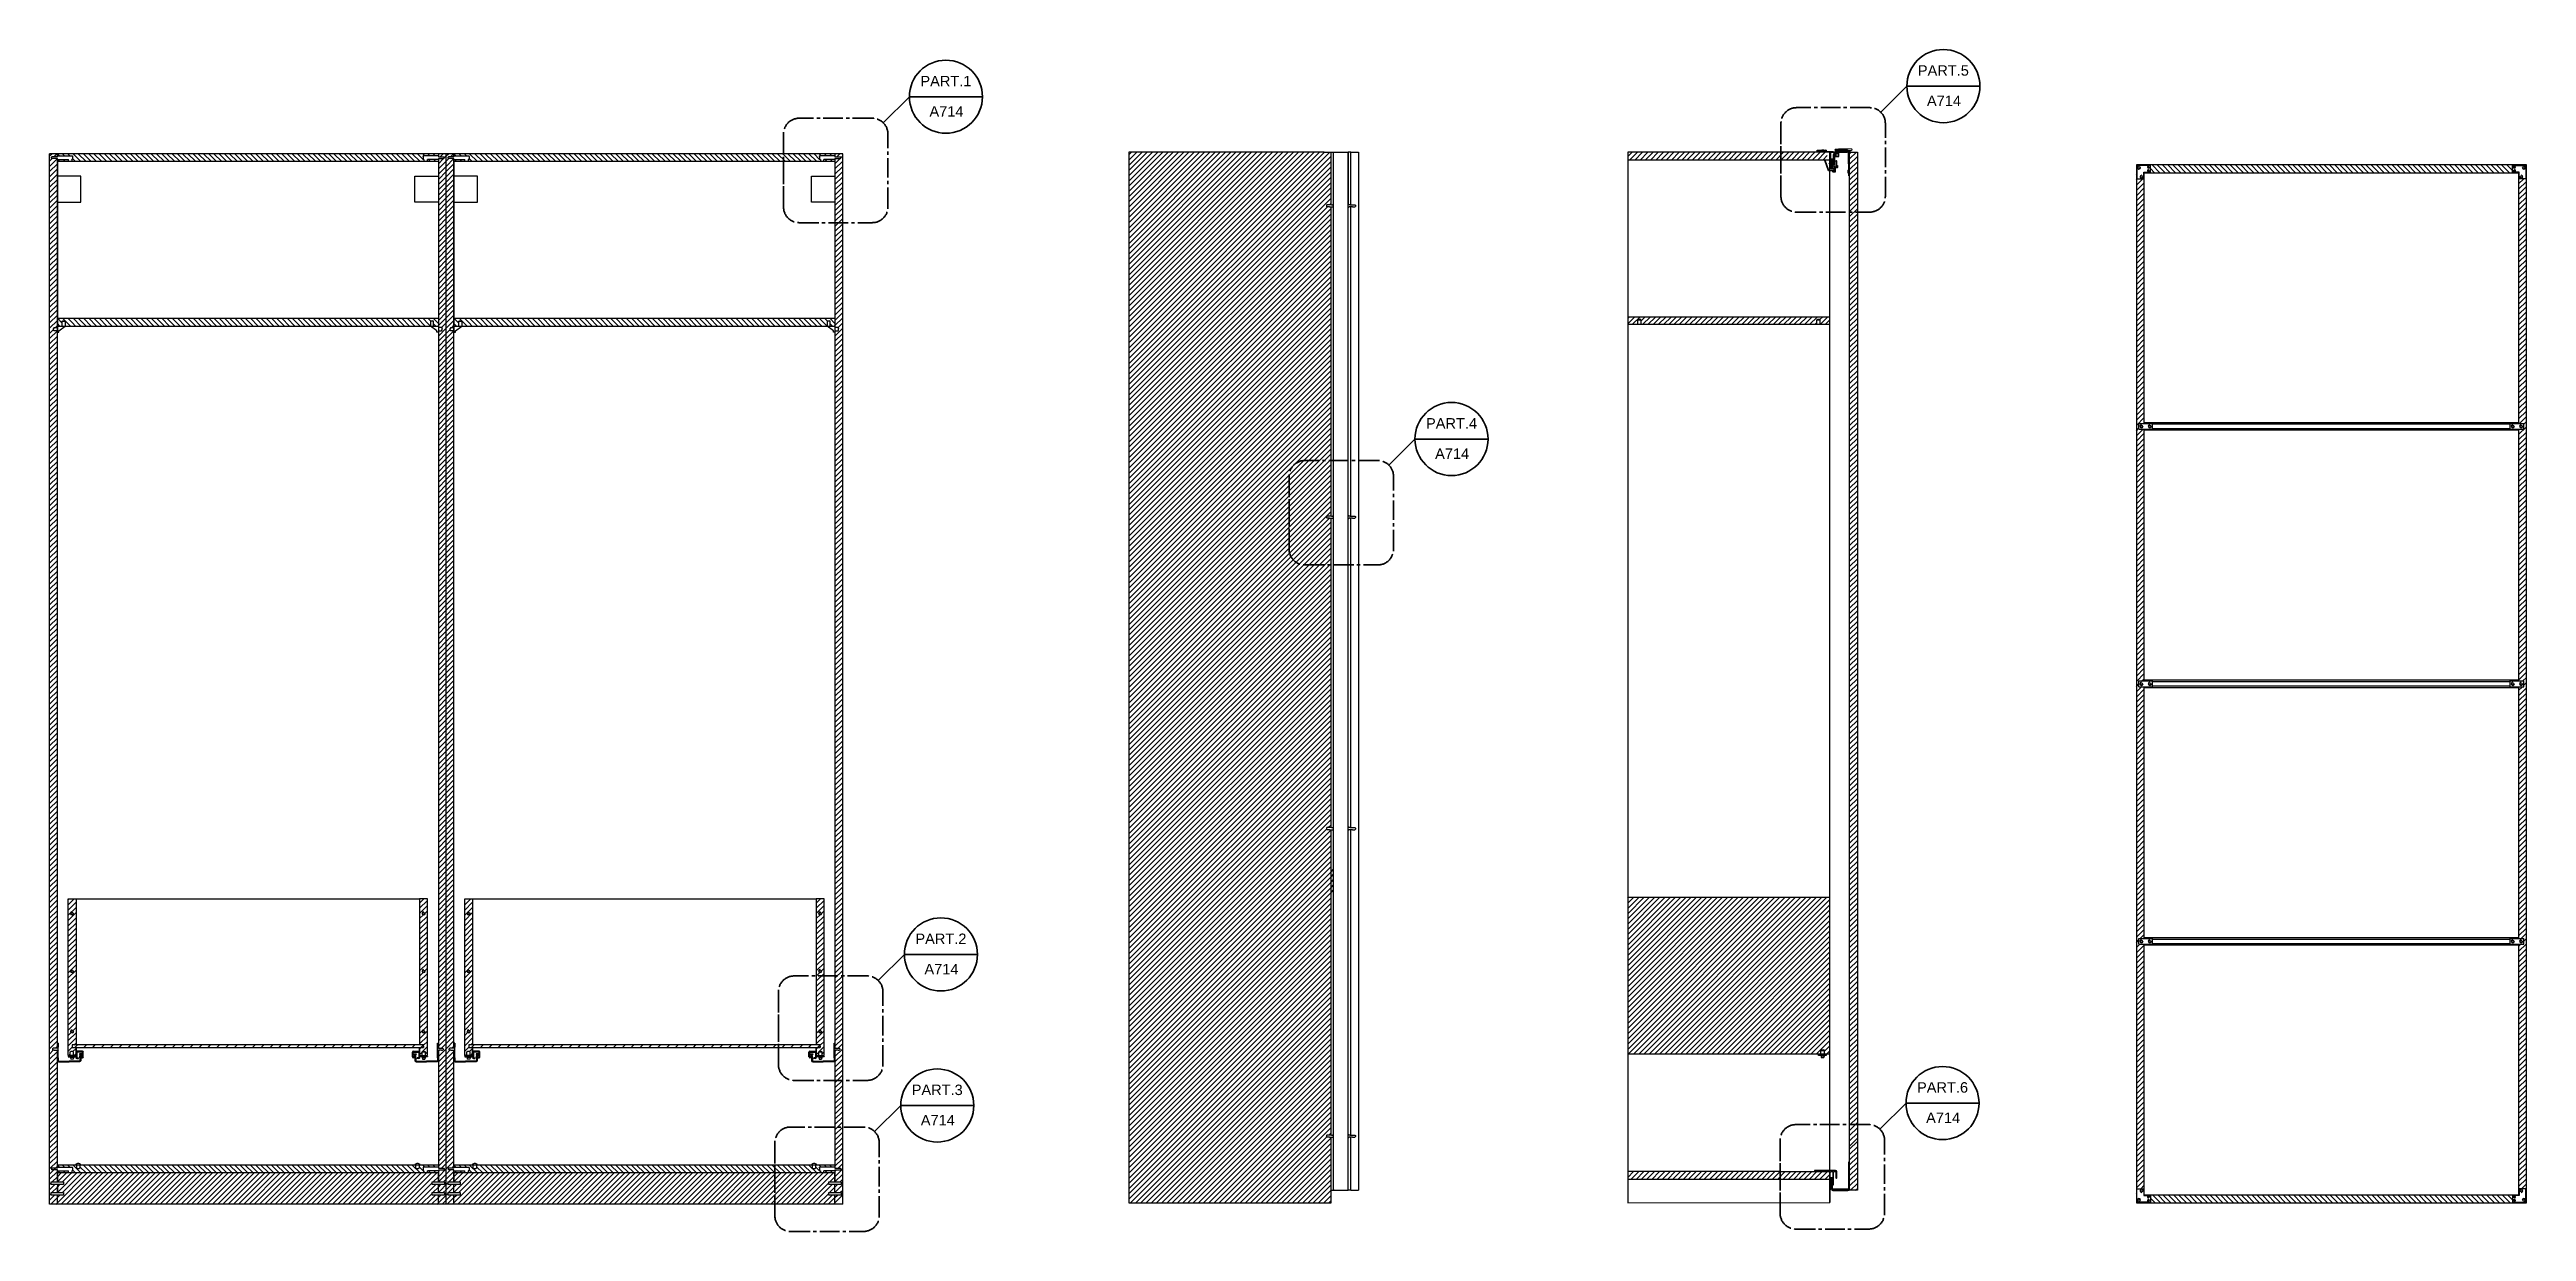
# Model space of a CAD drawing. Header units: millimetres. Extents: x 46 to 2055, y -437 to 1004.
# Drawn here: x 569.8 to 1044.5, y 777.5 to 1003.8 of the extents above; entities that cross this region are included whole.
import ezdxf
from ezdxf.enums import TextEntityAlignment as Align

# ---------------------------------------------------------------- set-up
doc = ezdxf.new("R2010")
doc.units = ezdxf.units.MM
doc.linetypes.add('CENTER2', pattern=[1.125, 0.75, -0.125, 0.125, -0.125])
doc.layers.add('A-SECT A-MCUT', color=7, linetype='Continuous', lineweight=35)
for name, color, linetype in [('filatura', 8, 'Continuous'), ('Livello 1', 175, 'Continuous'), ('particolari', 6, 'Continuous')]:
    doc.layers.add(name, color=color, linetype=linetype)
doc.styles.add('ARIAL', font='arial.ttf')
pattern_1 = [(45, (11.67665, 642.7566), (-0.5, 0.5), [])]

# ---------------------------------------------------------------- blocks, each defined once
blk = doc.blocks.new('A$C6DD21764')
at = {"layer": 'A-SECT A-MCUT'}
for q in [(19.12, 19.12), (38.12, 24.12)]:
    blk.add_line((24.12, 24.12), q, dxfattribs=at)
at = {"layer": 'A-SECT A-MCUT', "linetype": 'CENTER2', "ltscale": 5}
blk.add_lwpolyline([(0, 3, 0.414214), (3, 0), (17, 0, 0.414214), (20, 3), (20, 17, 0.414214), (17, 20), (3, 20, 0.414214), (0, 17), (0, 3), (0, 17)], format="xyb", dxfattribs=at)
at = {"layer": 'A-SECT A-MCUT'}
blk.add_circle((31.12, 24.12), 7, dxfattribs=at)
at = {"style": 'ARIAL'}
blk.add_attdef('PART.3', text='', height=2, dxfattribs=at).set_placement((31.12, 28.12), align=Align.TOP_CENTER)
blk.add_attdef('A714', (27.97, 20.31), '', height=2, dxfattribs=at)

msp = doc.modelspace()

# ---------------------------------------------------------------- hatches: boundary and pattern name
h = msp.add_hatch()
h.set_pattern_fill('JIS_WOOD', color=175)
h.set_pattern_definition(pattern_1)
edge = h.paths.add_edge_path()
edge.add_spline(control_points=[(910.31, 984.17), (910.64, 984.17), (910.97, 984.17), (910.97, 984.17), (910.97, 983.2), (910.97, 982.23), (910.97, 981.26)], knot_values=[0.174311, 0.174311, 0.174311, 0.174311, 0.674311, 0.674311, 0.674311, 1.5, 1.5, 1.5, 1.5], weights=[1, 1, 1, 1, 1, 1, 1], degree=3, periodic=0)
edge.add_spline(control_points=[(910.97, 984.17), (910.97, 984.17), (910.64, 984.17), (910.31, 984.17)], knot_values=[1, 1, 1, 1, 1.5, 1.5, 1.5, 1.5], weights=[1, 1, 1, 1], degree=3, periodic=0)
edge.add_spline(control_points=[(910.31, 984.17), (909.98, 984.17), (909.65, 984.17), (909.65, 984.17)], knot_values=[1.5, 1.5, 1.5, 1.5, 2, 2, 2, 2], weights=[1, 1, 1, 1], degree=3, periodic=0)
edge.add_line((909.65, 984.17), (908.07, 984.17))
edge.add_line((908.07, 984.17), (872.24, 984.17))
edge.add_line((872.24, 984.17), (872.24, 982.67))
edge.add_line((872.24, 982.67), (904.99, 982.67))
edge.add_line((904.99, 982.67), (908.12, 982.67))
edge.add_line((908.12, 982.67), (910.97, 982.67))
h = msp.add_hatch()
h.set_pattern_fill('JIS_WOOD', color=175)
h.set_pattern_definition(pattern_1)
edge = h.paths.add_edge_path()
edge.add_line((916.24, 977.11), (916.24, 979.35))
edge.add_line((916.24, 979.35), (914.76, 977.88))
edge.add_line((914.76, 977.88), (914.76, 977.11))
edge.add_line((914.76, 977.11), (914.76, 795.42))
edge.add_spline(control_points=[(914.76, 795.42), (914.76, 794.68), (914.76, 793.94), (914.76, 793.21)], knot_values=[4.012319, 4.012319, 4.012319, 4.012319, 4.023751, 4.023751, 4.023751, 4.023751], weights=[1, 1, 1, 1], degree=3, periodic=0)
edge.add_line((914.76, 793.21), (916.24, 794.68))
edge.add_spline(control_points=[(916.24, 794.68), (916.24, 794.93), (916.24, 795.17), (916.24, 795.42)], knot_values=[0.949387, 0.949387, 0.949387, 0.949387, 0.953089, 0.953089, 0.953089, 0.953089], weights=[1, 1, 1, 1], degree=3, periodic=0)
edge.add_line((916.24, 795.42), (916.24, 977.11))
h = msp.add_hatch()
h.set_pattern_fill('JIS_WOOD', color=175)
h.set_pattern_definition(pattern_1)
h.paths.add_polyline_path([(908.47, 952.07), (908.64, 952.17), (908.9, 952.17), (909.07, 952.07), (909.07, 951.17), (910.97, 951.17), (910.97, 952.67), (872.24, 952.67), (872.24, 951.17), (874.14, 951.17), (874.14, 952.07), (874.31, 952.17), (874.57, 952.17), (874.74, 952.07), (874.74, 951.17), (908.47, 951.17)])
h = msp.add_hatch()
h.set_pattern_fill('JIS_WOOD', color=175)
h.set_pattern_definition(pattern_1)
h.paths.add_polyline_path([(910.97, 841.49), (872.24, 841.49), (872.24, 811.49), (909.25, 811.49), (909.25, 812.15), (909.39, 812.23), (909.77, 812.23), (909.91, 812.15), (909.91, 811.49), (910.97, 811.49)])
h = msp.add_hatch()
h.set_pattern_fill('JIS_WOOD', color=175, scale=1.7)
h.paths.add_polyline_path([(641.49, 812.99), (641.49, 813.19), (574.14, 813.19), (574.14, 812.69), (574.89, 812.69), (640.74, 812.69), (641.49, 812.69)])
h = msp.add_hatch()
h.set_pattern_fill('JIS_WOOD', color=175, scale=1.7)
h.set_pattern_definition([(45, (76, 0), (-0.85, 0.85), [])])
h.paths.add_polyline_path([(717.49, 812.99), (717.49, 813.19), (650.14, 813.19), (650.14, 812.69), (650.89, 812.69), (716.74, 812.69), (717.49, 812.69)])

# ---------------------------------------------------------------- linework, layer by layer
for p, q in [((569.82, 782.68), (569.82, 983.88)), ((645.82, 983.88), (569.82, 983.88)), ((571.32, 983.29), (571.32, 983.88)), ((571.32, 935.45), (571.32, 982.96)), ((644.32, 983.88), (644.32, 983.29)), ((644.32, 983.88), (644.32, 983.5)), ((644.32, 982.96), (644.32, 812.57)), ((645.82, 788.68), (645.82, 983.88)), ((645.82, 788.68), (645.82, 983.88)), ((721.82, 983.88), (645.82, 983.88)), ((647.32, 983.29), (647.32, 983.88)), ((647.32, 935.45), (647.32, 982.96)), ((720.32, 983.88), (720.32, 983.29)), ((720.32, 983.88), (720.32, 983.5)), ((720.32, 982.96), (720.32, 812.57)), ((721.82, 788.68), (721.82, 983.88)), ((721.82, 788.68), (721.82, 983.88)), ((814.06, 984.16), (816.54, 984.16)), ((815.38, 980.62), (815.38, 984.16)), ((815.88, 785.37), (815.88, 984.16)), ((816.54, 984.16), (818.67, 984.16)), ((819.17, 984.16), (818.67, 984.16)), ((818.67, 785.37), (818.67, 984.16)), ((818.67, 984.16), (818.67, 974.16)), ((819.17, 974.1), (819.17, 984.16)), ((819.17, 984.16), (820.65, 984.16)), ((820.65, 984.16), (820.65, 785.37)), ((910.97, 982.67), (872.24, 982.67)), ((910.97, 977.11), (910.97, 984.17)), ((911.1, 984.17), (911.96, 984.17)), ((912.18, 984.17), (912.42, 984.17)), ((912.64, 984.17), (914.26, 984.17)), ((914.55, 984.17), (914.26, 984.17)), ((914.76, 984.17), (916.24, 984.17)), ((914.76, 977.11), (914.76, 984.17)), ((914.76, 984.17), (914.76, 984.17)), ((916.24, 984.17), (916.24, 977.11)), ((644.32, 982.38), (571.32, 982.38)), ((571.32, 982.38), (571.32, 952.38)), ((642.22, 982.4), (642.22, 982.38)), ((644.32, 982.38), (644.32, 979.58)), ((720.32, 982.38), (647.32, 982.38)), ((647.32, 982.38), (647.32, 952.38)), ((718.22, 982.4), (718.22, 982.38)), ((720.32, 982.38), (720.32, 979.58)), ((815.38, 974.1), (815.38, 980.62)), ((969.7, 981.74), (969.7, 782.96)), ((972.4, 981.64), (969.8, 981.64)), ((969.8, 981.64), (969.8, 979.04)), ((969.8, 979.04), (971.1, 979.04)), ((971.1, 979.04), (971.1, 980.34)), ((971.1, 980.34), (972.4, 980.34)), ((971.2, 981.64), (971.2, 981.74)), ((971.2, 981.74), (971.2, 981.64)), ((971.2, 933.32), (971.2, 980.34)), ((971.2, 980.34), (971.2, 980.24)), ((971.2, 980.24), (1042.95, 980.24)), ((972.4, 980.34), (972.4, 981.64)), ((1041.75, 980.34), (1041.75, 981.64)), ((1041.75, 981.64), (1044.35, 981.64)), ((1043.05, 980.34), (1041.75, 980.34)), ((1042.95, 981.74), (1042.95, 981.64)), ((1042.95, 980.34), (1042.95, 932.22)), ((1043.05, 979.04), (1043.05, 980.34)), ((1044.35, 979.04), (1043.05, 979.04)), ((1044.35, 981.64), (1044.35, 979.04)), ((815.38, 914.48), (815.38, 973.7)), ((819.17, 914.48), (819.17, 973.7)), ((910.97, 789.14), (910.97, 977.11)), ((914.76, 785.36), (914.76, 977.11)), ((916.24, 977.11), (916.24, 785.36)), ((571.32, 952.38), (644.32, 952.38)), ((571.32, 952.38), (571.32, 950.88)), ((571.32, 950.88), (644.32, 950.88)), ((571.32, 950.88), (571.32, 949.68)), ((644.32, 950.88), (644.32, 949.68)), ((647.32, 952.38), (647.32, 950.88)), ((647.32, 952.38), (720.32, 952.38)), ((647.32, 950.88), (647.32, 949.68)), ((647.32, 950.88), (720.32, 950.88)), ((720.32, 950.88), (720.32, 949.68)), ((872.24, 952.67), (910.97, 952.67)), ((910.97, 951.17), (872.24, 951.17)), ((571.32, 933.95), (571.32, 935.45)), ((647.32, 933.95), (647.32, 935.45)), ((571.32, 887.03), (571.32, 933.95)), ((647.32, 887.03), (647.32, 933.95)), ((970.2, 932.22), (972.8, 932.22)), ((970.2, 931.12), (970.2, 932.22)), ((970.2, 931.12), (972.8, 931.12)), ((971.2, 932.22), (971.2, 933.32)), ((971.2, 932.42), (1042.95, 932.42)), ((971.2, 884.89), (971.2, 931.12)), ((971.2, 930.92), (971.2, 931.12)), ((1042.95, 930.92), (971.2, 930.92)), ((972.8, 932.12), (972.8, 932.22)), ((972.8, 931.22), (972.8, 932.12)), ((972.8, 931.22), (972.8, 931.12)), ((1041.35, 931.12), (1041.35, 932.22)), ((1041.35, 932.22), (1043.95, 932.22)), ((1041.35, 931.12), (1043.95, 931.12)), ((1042.95, 931.12), (1042.95, 882.9)), ((1043.95, 931.12), (1043.95, 932.22)), ((815.38, 854.81), (815.38, 914.08)), ((819.17, 854.81), (819.17, 914.08)), ((571.32, 885.53), (571.32, 887.03)), ((571.32, 838.6), (571.32, 885.53)), ((647.32, 885.53), (647.32, 887.03)), ((647.32, 838.6), (647.32, 885.53)), ((970.2, 882.9), (972.8, 882.9)), ((970.2, 881.8), (970.2, 882.9)), ((971.2, 882.9), (971.2, 884.89)), ((971.2, 883.1), (1042.95, 883.1)), ((972.8, 881.8), (972.8, 882.9)), ((1041.35, 881.8), (1041.35, 882.9)), ((1041.35, 882.9), (1043.95, 882.9)), ((1043.95, 881.8), (1043.95, 882.9)), ((970.2, 881.8), (972.8, 881.8)), ((971.2, 836.47), (971.2, 881.8)), ((1042.95, 881.6), (971.2, 881.6)), ((1041.35, 881.8), (1043.95, 881.8)), ((1042.95, 881.8), (1042.95, 833.58)), ((815.38, 795.94), (815.38, 854.41)), ((819.17, 795.94), (819.17, 854.41)), ((573.39, 811.19), (573.39, 841.19)), ((573.39, 841.19), (574.89, 841.19)), ((574.89, 841.19), (574.89, 822.89)), ((574.89, 841.19), (640.74, 841.19)), ((642.24, 841.19), (640.74, 841.19)), ((640.74, 841.19), (640.74, 822.89)), ((642.24, 811.19), (642.24, 841.19)), ((649.39, 811.19), (649.39, 841.19)), ((649.39, 841.19), (650.89, 841.19)), ((650.89, 841.19), (650.89, 822.89)), ((650.89, 841.19), (716.74, 841.19)), ((718.24, 841.19), (716.74, 841.19)), ((716.74, 841.19), (716.74, 822.89)), ((718.24, 811.19), (718.24, 841.19)), ((872.24, 841.49), (910.97, 841.49)), ((571.32, 837.1), (571.32, 838.6)), ((571.32, 812.57), (571.32, 837.1)), ((647.32, 837.1), (647.32, 838.6)), ((647.32, 812.57), (647.32, 837.1)), ((971.2, 833.58), (971.2, 836.47)), ((970.2, 833.58), (972.8, 833.58)), ((970.2, 832.48), (970.2, 833.58)), ((970.2, 832.48), (972.8, 832.48)), ((971.2, 833.78), (1042.95, 833.78)), ((971.2, 784.36), (971.2, 832.48)), ((1042.95, 832.28), (971.2, 832.28)), ((972.8, 832.48), (972.8, 833.58)), ((1041.35, 832.48), (1041.35, 833.58)), ((1041.35, 833.58), (1043.95, 833.58)), ((1041.35, 832.48), (1043.95, 832.48)), ((1042.95, 832.48), (1042.95, 784.36)), ((1043.95, 832.48), (1043.95, 833.58)), ((574.89, 822.89), (574.89, 813.19)), ((640.74, 822.89), (640.74, 813.99)), ((650.89, 822.89), (650.89, 813.99)), ((716.74, 822.89), (716.74, 813.99)), ((571.32, 789.59), (571.32, 812.17)), ((574.14, 812.69), (574.14, 812.69)), ((574.89, 812.69), (574.89, 812.09)), ((574.89, 811.19), (574.89, 812.69)), ((574.89, 812.09), (574.89, 811.89)), ((574.89, 811.89), (574.89, 811.69)), ((574.89, 811.69), (574.89, 811.19)), ((640.74, 813.99), (640.74, 813.19)), ((640.74, 812.69), (640.74, 812.09)), ((640.74, 811.19), (640.74, 812.69)), ((640.74, 812.09), (640.74, 811.89)), ((640.74, 811.89), (640.74, 811.69)), ((640.74, 811.69), (640.74, 811.19)), ((644.32, 812.17), (644.32, 789.59)), ((647.32, 789.59), (647.32, 812.17)), ((650.14, 812.69), (650.14, 812.69)), ((650.89, 813.99), (650.89, 813.19)), ((650.89, 812.69), (650.89, 812.09)), ((650.89, 811.19), (650.89, 812.69)), ((650.89, 812.09), (650.89, 811.89)), ((650.89, 811.89), (650.89, 811.69)), ((650.89, 811.69), (650.89, 811.19)), ((716.74, 813.99), (716.74, 813.19)), ((716.74, 812.69), (716.74, 812.09)), ((716.74, 811.19), (716.74, 812.69)), ((716.74, 812.09), (716.74, 811.89)), ((716.74, 811.89), (716.74, 811.69)), ((716.74, 811.69), (716.74, 811.19)), ((717.49, 812.69), (717.49, 812.69)), ((720.32, 812.17), (720.32, 789.59)), ((574.89, 811.19), (573.39, 811.19)), ((640.74, 811.19), (642.24, 811.19)), ((650.89, 811.19), (649.39, 811.19)), ((716.74, 811.19), (718.24, 811.19)), ((872.24, 811.49), (910.97, 811.49)), ((908.79, 811.49), (910.29, 811.49)), ((815.38, 788.96), (815.38, 795.54)), ((819.17, 785.37), (819.17, 795.54)), ((571.32, 789.59), (571.32, 790.18)), ((644.32, 790.18), (571.32, 790.18)), ((571.32, 790.18), (571.32, 789.8)), ((574.82, 790.18), (571.32, 790.18)), ((571.32, 788.68), (571.32, 789.26)), ((571.32, 786.95), (571.32, 789.26)), ((644.32, 788.68), (571.32, 788.68)), ((571.32, 788.68), (571.32, 786.95)), ((571.32, 788.68), (571.32, 786.95)), ((575.82, 790.18), (574.82, 790.18)), ((575.02, 790.18), (574.82, 790.18)), ((640.98, 790.18), (639.98, 790.18)), ((640.18, 790.18), (639.98, 790.18)), ((644.32, 789.26), (644.32, 788.68)), ((644.32, 786.95), (644.32, 788.68)), ((644.32, 788.68), (644.32, 786.95)), ((645.82, 782.68), (645.82, 788.68)), ((645.82, 782.68), (645.82, 788.68)), ((647.32, 789.59), (647.32, 790.18)), ((647.32, 790.18), (647.32, 789.8)), ((650.82, 790.18), (647.32, 790.18)), ((720.32, 790.18), (647.32, 790.18)), ((647.32, 788.68), (647.32, 789.26)), ((647.32, 786.95), (647.32, 789.26)), ((647.32, 788.68), (647.32, 786.95)), ((647.32, 788.68), (647.32, 786.95)), ((720.32, 788.68), (647.32, 788.68)), ((651.82, 790.18), (650.82, 790.18)), ((651.02, 790.18), (650.82, 790.18)), ((720.32, 789.26), (720.32, 788.68)), ((720.32, 786.95), (720.32, 788.68)), ((720.32, 788.68), (720.32, 786.95)), ((721.82, 782.68), (721.82, 788.68)), ((721.82, 782.68), (721.82, 788.68)), ((815.38, 787.44), (815.38, 788.96)), ((901.23, 788.94), (872.24, 788.94)), ((910.97, 787.45), (910.97, 788.97)), ((569.82, 786.48), (569.82, 786.58)), ((569.82, 786.18), (569.82, 786.48)), ((569.82, 786.08), (569.82, 786.18)), ((570.12, 784.91), (571.32, 784.91)), ((571.32, 786.45), (571.32, 785.08)), ((571.32, 785.08), (571.32, 786.08)), ((571.32, 785.08), (571.32, 784.91)), ((571.32, 782.68), (571.32, 784.41)), ((571.32, 782.68), (571.32, 784.41)), ((644.32, 784.91), (644.32, 786.45)), ((644.32, 782.68), (644.32, 784.41)), ((647.32, 785.08), (647.32, 786.45)), ((647.32, 785.08), (647.32, 784.91)), ((647.32, 782.68), (647.32, 784.41)), ((647.32, 782.68), (647.32, 784.41)), ((720.32, 784.91), (720.32, 786.45)), ((720.32, 782.68), (720.32, 784.41)), ((815.38, 785.37), (816.54, 785.37)), ((816.54, 785.37), (818.67, 785.37)), ((819.17, 785.37), (818.67, 785.37)), ((819.17, 785.37), (820.65, 785.37)), ((901.24, 787.42), (872.24, 787.42)), ((910.97, 785.4), (910.97, 787.42)), ((910.97, 787.42), (910.97, 782.99)), ((916.24, 785.36), (914.76, 785.36)), ((969.8, 785.66), (971.1, 785.66)), ((969.8, 783.06), (969.8, 785.66)), ((971.1, 785.66), (971.1, 784.36)), ((971.1, 784.36), (972.4, 784.36)), ((971.2, 784.46), (1042.95, 784.46)), ((972.4, 784.36), (972.4, 783.06)), ((1043.05, 784.36), (1041.75, 784.36)), ((1041.75, 784.36), (1041.75, 783.06)), ((1044.35, 785.66), (1043.05, 785.66)), ((1043.05, 785.66), (1043.05, 784.36)), ((1044.35, 783.06), (1044.35, 785.66)), ((645.82, 782.68), (569.82, 782.68)), ((721.82, 782.68), (645.82, 782.68)), ((969.7, 782.96), (971.2, 782.96)), ((972.4, 783.06), (969.8, 783.06)), ((971.2, 782.96), (971.2, 783.06)), ((971.2, 782.96), (1042.95, 782.96)), ((1041.75, 783.06), (1044.35, 783.06))]:
    msp.add_line(p, q)
at = {"color": 175, "linetype": 'Continuous'}
for p, q in [((569.82, 983.46), (570.24, 983.88)), ((569.82, 982.46), (570.32, 982.96)), ((569.82, 981.46), (571.32, 982.96)), ((570.65, 983.29), (571.24, 983.88)), ((571.7, 983.5), (571.32, 983.88)), ((571.82, 982.38), (571.44, 982.76)), ((572.7, 983.5), (572.32, 983.88)), ((572.82, 982.38), (572.44, 982.76)), ((573.7, 983.5), (573.32, 983.88)), ((574.06, 982.7), (574.12, 982.76)), ((574.82, 982.38), (574.24, 982.96)), ((575.82, 982.38), (574.32, 983.88)), ((576.82, 982.38), (575.32, 983.88)), ((577.82, 982.38), (576.32, 983.88)), ((578.82, 982.38), (577.32, 983.88)), ((579.82, 982.38), (578.32, 983.88)), ((580.82, 982.38), (579.32, 983.88)), ((581.82, 982.38), (580.32, 983.88)), ((582.82, 982.38), (581.32, 983.88)), ((583.82, 982.38), (582.32, 983.88)), ((584.82, 982.38), (583.32, 983.88)), ((585.82, 982.38), (584.32, 983.88)), ((586.82, 982.38), (585.32, 983.88)), ((587.82, 982.38), (586.32, 983.88)), ((588.82, 982.38), (587.32, 983.88)), ((589.82, 982.38), (588.32, 983.88)), ((590.82, 982.38), (589.32, 983.88)), ((591.82, 982.38), (590.32, 983.88)), ((592.82, 982.38), (591.32, 983.88)), ((593.82, 982.38), (592.32, 983.88)), ((594.82, 982.38), (593.32, 983.88)), ((595.82, 982.38), (594.32, 983.88)), ((596.82, 982.38), (595.32, 983.88)), ((597.82, 982.38), (596.32, 983.88)), ((598.82, 982.38), (597.32, 983.88)), ((599.82, 982.38), (598.32, 983.88)), ((600.82, 982.38), (599.32, 983.88)), ((601.82, 982.38), (600.32, 983.88)), ((602.82, 982.38), (601.32, 983.88)), ((603.82, 982.38), (602.32, 983.88)), ((604.82, 982.38), (603.32, 983.88)), ((605.82, 982.38), (604.32, 983.88)), ((606.82, 982.38), (605.32, 983.88)), ((607.82, 982.38), (606.32, 983.88)), ((608.82, 982.38), (607.32, 983.88)), ((609.82, 982.38), (608.32, 983.88)), ((610.82, 982.38), (609.32, 983.88)), ((611.82, 982.38), (610.32, 983.88)), ((612.82, 982.38), (611.32, 983.88)), ((613.82, 982.38), (612.32, 983.88)), ((614.82, 982.38), (613.32, 983.88)), ((615.82, 982.38), (614.32, 983.88)), ((616.82, 982.38), (615.32, 983.88)), ((617.82, 982.38), (616.32, 983.88)), ((618.82, 982.38), (617.32, 983.88)), ((619.82, 982.38), (618.32, 983.88)), ((620.82, 982.38), (619.32, 983.88)), ((621.82, 982.38), (620.32, 983.88)), ((622.82, 982.38), (621.32, 983.88)), ((623.82, 982.38), (622.32, 983.88)), ((624.82, 982.38), (623.32, 983.88)), ((625.82, 982.38), (624.32, 983.88)), ((626.82, 982.38), (625.32, 983.88)), ((627.82, 982.38), (626.32, 983.88)), ((628.82, 982.38), (627.32, 983.88)), ((629.82, 982.38), (628.32, 983.88)), ((630.82, 982.38), (629.32, 983.88)), ((631.82, 982.38), (630.32, 983.88)), ((632.82, 982.38), (631.32, 983.88)), ((633.82, 982.38), (632.32, 983.88)), ((634.82, 982.38), (633.32, 983.88)), ((635.82, 982.38), (634.32, 983.88)), ((636.82, 982.38), (635.32, 983.88)), ((637.82, 982.38), (636.32, 983.88)), ((638.82, 982.38), (637.32, 983.88)), ((639.82, 982.38), (638.32, 983.88)), ((640.82, 982.38), (639.32, 983.88)), ((641.39, 982.8), (640.32, 983.88)), ((641.7, 983.5), (641.32, 983.88)), ((642.7, 983.5), (642.32, 983.88)), ((642.82, 982.38), (642.44, 982.76)), ((643.7, 983.5), (643.32, 983.88)), ((643.82, 982.38), (643.44, 982.76)), ((644.32, 982.96), (644.32, 982.96)), ((644.32, 981.96), (645.32, 982.96)), ((644.65, 983.29), (645.24, 983.88)), ((645.43, 983.07), (645.82, 983.46)), ((645.82, 983.46), (646.24, 983.88)), ((645.82, 982.46), (646.32, 982.96)), ((645.82, 981.46), (647.32, 982.96)), ((646.65, 983.29), (647.24, 983.88)), ((647.7, 983.5), (647.32, 983.88)), ((647.82, 982.38), (647.44, 982.76)), ((648.7, 983.5), (648.32, 983.88)), ((648.82, 982.38), (648.44, 982.76)), ((649.7, 983.5), (649.32, 983.88)), ((650.82, 982.38), (650.24, 982.96)), ((651.82, 982.38), (650.32, 983.88)), ((652.82, 982.38), (651.32, 983.88)), ((653.82, 982.38), (652.32, 983.88)), ((654.82, 982.38), (653.32, 983.88)), ((655.82, 982.38), (654.32, 983.88)), ((656.82, 982.38), (655.32, 983.88)), ((657.82, 982.38), (656.32, 983.88)), ((658.82, 982.38), (657.32, 983.88)), ((659.82, 982.38), (658.32, 983.88)), ((660.82, 982.38), (659.32, 983.88)), ((661.82, 982.38), (660.32, 983.88)), ((662.82, 982.38), (661.32, 983.88)), ((663.82, 982.38), (662.32, 983.88)), ((664.82, 982.38), (663.32, 983.88)), ((665.82, 982.38), (664.32, 983.88)), ((666.82, 982.38), (665.32, 983.88)), ((667.82, 982.38), (666.32, 983.88)), ((668.82, 982.38), (667.32, 983.88)), ((669.82, 982.38), (668.32, 983.88)), ((670.82, 982.38), (669.32, 983.88)), ((671.82, 982.38), (670.32, 983.88)), ((672.82, 982.38), (671.32, 983.88)), ((673.82, 982.38), (672.32, 983.88)), ((674.82, 982.38), (673.32, 983.88)), ((675.82, 982.38), (674.32, 983.88)), ((676.82, 982.38), (675.32, 983.88)), ((677.82, 982.38), (676.32, 983.88)), ((678.82, 982.38), (677.32, 983.88)), ((679.82, 982.38), (678.32, 983.88)), ((680.82, 982.38), (679.32, 983.88)), ((681.82, 982.38), (680.32, 983.88)), ((682.82, 982.38), (681.32, 983.88)), ((683.82, 982.38), (682.32, 983.88)), ((684.82, 982.38), (683.32, 983.88)), ((685.82, 982.38), (684.32, 983.88)), ((686.82, 982.38), (685.32, 983.88)), ((687.82, 982.38), (686.32, 983.88)), ((688.82, 982.38), (687.32, 983.88)), ((689.82, 982.38), (688.32, 983.88)), ((690.82, 982.38), (689.32, 983.88)), ((691.82, 982.38), (690.32, 983.88)), ((692.82, 982.38), (691.32, 983.88)), ((693.82, 982.38), (692.32, 983.88)), ((694.82, 982.38), (693.32, 983.88)), ((695.82, 982.38), (694.32, 983.88)), ((696.82, 982.38), (695.32, 983.88)), ((697.82, 982.38), (696.32, 983.88)), ((698.82, 982.38), (697.32, 983.88)), ((699.82, 982.38), (698.32, 983.88)), ((700.82, 982.38), (699.32, 983.88)), ((701.82, 982.38), (700.32, 983.88)), ((702.82, 982.38), (701.32, 983.88)), ((703.82, 982.38), (702.32, 983.88)), ((704.82, 982.38), (703.32, 983.88)), ((705.82, 982.38), (704.32, 983.88)), ((706.82, 982.38), (705.32, 983.88)), ((707.82, 982.38), (706.32, 983.88)), ((708.82, 982.38), (707.32, 983.88)), ((709.82, 982.38), (708.32, 983.88)), ((710.82, 982.38), (709.32, 983.88)), ((711.82, 982.38), (710.32, 983.88)), ((712.82, 982.38), (711.32, 983.88)), ((713.82, 982.38), (712.32, 983.88)), ((714.82, 982.38), (713.32, 983.88)), ((715.82, 982.38), (714.32, 983.88)), ((716.82, 982.38), (715.32, 983.88)), ((717.39, 982.8), (716.32, 983.88)), ((717.7, 983.5), (717.32, 983.88)), ((718.7, 983.5), (718.32, 983.88)), ((718.82, 982.38), (718.44, 982.76)), ((719.7, 983.5), (719.32, 983.88)), ((719.82, 982.38), (719.44, 982.76)), ((720.32, 982.96), (720.32, 982.96)), ((720.32, 981.96), (721.32, 982.96)), ((720.65, 983.29), (721.24, 983.88)), ((721.43, 983.07), (721.82, 983.46)), ((776.65, 983.65), (777.16, 984.16)), ((776.65, 982.65), (778.16, 984.16)), ((776.65, 981.65), (779.16, 984.16)), ((776.65, 980.65), (780.16, 984.16)), ((776.65, 979.65), (781.16, 984.16)), ((776.65, 978.65), (782.16, 984.16)), ((776.65, 977.65), (783.16, 984.16)), ((776.65, 976.65), (784.16, 984.16)), ((776.65, 975.65), (785.16, 984.16)), ((776.65, 974.65), (786.16, 984.16)), ((776.65, 973.65), (787.16, 984.16)), ((776.65, 972.65), (788.16, 984.16)), ((776.65, 971.65), (789.16, 984.16)), ((776.65, 970.65), (790.16, 984.16)), ((776.65, 969.65), (791.16, 984.16)), ((776.65, 968.65), (792.16, 984.16)), ((776.65, 967.65), (793.16, 984.16)), ((776.65, 966.65), (794.16, 984.16)), ((776.65, 965.65), (795.16, 984.16)), ((776.65, 964.65), (796.16, 984.16)), ((776.65, 963.65), (797.16, 984.16)), ((776.65, 962.65), (798.16, 984.16)), ((776.65, 961.65), (799.16, 984.16)), ((776.65, 960.65), (800.16, 984.16)), ((776.65, 959.65), (801.16, 984.16)), ((776.65, 958.65), (802.16, 984.16)), ((776.65, 957.65), (803.16, 984.16)), ((776.65, 956.65), (804.16, 984.16)), ((776.65, 955.65), (805.16, 984.16)), ((776.65, 954.65), (806.16, 984.16)), ((776.65, 953.65), (807.16, 984.16)), ((776.65, 952.65), (808.16, 984.16)), ((776.65, 951.65), (809.16, 984.16)), ((776.65, 950.65), (810.16, 984.16)), ((776.65, 949.65), (811.16, 984.16)), ((776.65, 948.65), (812.16, 984.16)), ((776.65, 947.65), (813.16, 984.16)), ((776.65, 946.65), (814.16, 984.16)), ((776.65, 945.65), (815.16, 984.16)), ((776.65, 944.65), (815.38, 983.38)), ((914.76, 983.88), (915.06, 984.17)), ((914.76, 982.88), (916.06, 984.17)), ((914.76, 981.88), (916.24, 983.35)), ((569.82, 980.46), (571.32, 981.96)), ((569.82, 979.46), (571.32, 980.96)), ((569.82, 978.46), (571.32, 979.96)), ((569.82, 977.46), (571.32, 978.96)), ((569.82, 976.46), (571.32, 977.96)), ((644.32, 980.96), (645.82, 982.46)), ((644.32, 979.96), (645.82, 981.46)), ((644.32, 978.96), (645.82, 980.46)), ((644.32, 977.96), (645.82, 979.46)), ((644.32, 976.96), (645.82, 978.46)), ((645.82, 980.46), (647.32, 981.96)), ((645.82, 979.46), (647.32, 980.96)), ((645.82, 978.46), (647.32, 979.96)), ((645.82, 977.46), (647.32, 978.96)), ((645.82, 976.46), (647.32, 977.96)), ((720.32, 980.96), (721.82, 982.46)), ((720.32, 979.96), (721.82, 981.46)), ((720.32, 978.96), (721.82, 980.46)), ((720.32, 977.96), (721.82, 979.46)), ((720.32, 976.96), (721.82, 978.46)), ((776.65, 943.65), (815.38, 982.38)), ((776.65, 942.65), (815.38, 981.38)), ((776.65, 941.65), (815.38, 980.38)), ((776.65, 940.65), (815.38, 979.38)), ((776.65, 939.65), (815.38, 978.38)), ((914.76, 980.88), (916.24, 982.35)), ((914.76, 979.88), (916.24, 981.35)), ((914.76, 978.88), (916.24, 980.35)), ((914.76, 977.88), (916.24, 979.35)), ((915, 977.11), (916.24, 978.35)), ((969.7, 980.83), (969.8, 980.93)), ((969.7, 979.83), (969.8, 979.93)), ((969.7, 978.83), (969.92, 979.04)), ((969.7, 977.83), (970.92, 979.04)), ((969.7, 976.83), (971.2, 978.33)), ((970.52, 981.64), (970.62, 981.74)), ((971.1, 980.23), (971.22, 980.34)), ((971.1, 979.23), (971.2, 979.33)), ((971.8, 981.64), (971.7, 981.74)), ((972.2, 980.24), (972.1, 980.34)), ((973.2, 980.24), (972.4, 981.04)), ((974.2, 980.24), (972.7, 981.74)), ((975.2, 980.24), (973.7, 981.74)), ((974.12, 980.24), (974.16, 980.29)), ((976.2, 980.24), (974.7, 981.74)), ((977.2, 980.24), (975.7, 981.74)), ((978.2, 980.24), (976.7, 981.74)), ((979.2, 980.24), (977.7, 981.74)), ((980.2, 980.24), (978.7, 981.74)), ((981.2, 980.24), (979.7, 981.74)), ((982.2, 980.24), (980.7, 981.74)), ((983.2, 980.24), (981.7, 981.74)), ((984.2, 980.24), (982.7, 981.74)), ((985.2, 980.24), (983.7, 981.74)), ((986.2, 980.24), (984.7, 981.74)), ((987.2, 980.24), (985.7, 981.74)), ((988.2, 980.24), (986.7, 981.74)), ((989.2, 980.24), (987.7, 981.74)), ((990.2, 980.24), (988.7, 981.74)), ((991.2, 980.24), (989.7, 981.74)), ((992.2, 980.24), (990.7, 981.74)), ((993.2, 980.24), (991.7, 981.74)), ((994.2, 980.24), (992.7, 981.74)), ((995.2, 980.24), (993.7, 981.74)), ((996.2, 980.24), (994.7, 981.74)), ((997.2, 980.24), (995.7, 981.74)), ((998.2, 980.24), (996.7, 981.74)), ((999.2, 980.24), (997.7, 981.74)), ((1000.2, 980.24), (998.7, 981.74)), ((1001.2, 980.24), (999.7, 981.74)), ((1002.2, 980.24), (1000.7, 981.74)), ((1003.2, 980.24), (1001.7, 981.74)), ((1004.2, 980.24), (1002.7, 981.74)), ((1005.2, 980.24), (1003.7, 981.74)), ((1006.2, 980.24), (1004.7, 981.74)), ((1007.2, 980.24), (1005.7, 981.74)), ((1008.2, 980.24), (1006.7, 981.74)), ((1009.2, 980.24), (1007.7, 981.74)), ((1010.2, 980.24), (1008.7, 981.74)), ((1011.2, 980.24), (1009.7, 981.74)), ((1012.2, 980.24), (1010.7, 981.74)), ((1013.2, 980.24), (1011.7, 981.74)), ((1014.2, 980.24), (1012.7, 981.74)), ((1015.2, 980.24), (1013.7, 981.74)), ((1016.2, 980.24), (1014.7, 981.74)), ((1017.2, 980.24), (1015.7, 981.74)), ((1018.2, 980.24), (1016.7, 981.74)), ((1019.2, 980.24), (1017.7, 981.74)), ((1020.2, 980.24), (1018.7, 981.74)), ((1021.2, 980.24), (1019.7, 981.74)), ((1022.2, 980.24), (1020.7, 981.74)), ((1023.2, 980.24), (1021.7, 981.74)), ((1024.2, 980.24), (1022.7, 981.74)), ((1025.2, 980.24), (1023.7, 981.74)), ((1026.2, 980.24), (1024.7, 981.74)), ((1027.2, 980.24), (1025.7, 981.74)), ((1028.2, 980.24), (1026.7, 981.74)), ((1029.2, 980.24), (1027.7, 981.74)), ((1030.2, 980.24), (1028.7, 981.74)), ((1031.2, 980.24), (1029.7, 981.74)), ((1032.2, 980.24), (1030.7, 981.74)), ((1033.2, 980.24), (1031.7, 981.74)), ((1034.2, 980.24), (1032.7, 981.74)), ((1035.2, 980.24), (1033.7, 981.74)), ((1036.2, 980.24), (1034.7, 981.74)), ((1037.2, 980.24), (1035.7, 981.74)), ((1038.2, 980.24), (1036.7, 981.74)), ((1039.2, 980.24), (1037.7, 981.74)), ((1040.2, 980.24), (1038.7, 981.74)), ((1041.2, 980.24), (1039.7, 981.74)), ((1041.75, 980.69), (1040.7, 981.74)), ((1041.8, 981.64), (1041.7, 981.74)), ((1042.2, 980.24), (1042.1, 980.34)), ((1042.8, 981.64), (1042.7, 981.74)), ((1042.95, 980.08), (1043.05, 980.18)), ((1042.95, 979.08), (1043.05, 979.18)), ((1042.95, 978.08), (1043.92, 979.04)), ((1042.95, 977.08), (1044.45, 978.58)), ((1043.52, 981.64), (1043.62, 981.74)), ((1044.35, 981.48), (1044.45, 981.58)), ((1044.35, 980.48), (1044.45, 980.58)), ((1044.35, 979.48), (1044.45, 979.58)), ((569.82, 975.46), (571.32, 976.96)), ((569.82, 974.46), (571.32, 975.96)), ((569.82, 973.46), (571.32, 974.96)), ((569.82, 972.46), (571.32, 973.96)), ((644.32, 975.96), (645.82, 977.46)), ((644.32, 974.96), (645.82, 976.46)), ((644.32, 973.96), (645.82, 975.46)), ((644.32, 972.96), (645.82, 974.46)), ((644.32, 971.96), (645.82, 973.46)), ((645.82, 975.46), (647.32, 976.96)), ((645.82, 974.46), (647.32, 975.96)), ((645.82, 973.46), (647.32, 974.96)), ((645.82, 972.46), (647.32, 973.96)), ((720.32, 975.96), (721.82, 977.46)), ((720.32, 974.96), (721.82, 976.46)), ((720.32, 973.96), (721.82, 975.46)), ((720.32, 972.96), (721.82, 974.46)), ((720.32, 971.96), (721.82, 973.46)), ((776.65, 938.65), (815.38, 977.38)), ((776.65, 937.65), (815.38, 976.38)), ((776.65, 936.65), (815.38, 975.38)), ((776.65, 935.65), (814.7, 973.7)), ((776.65, 934.65), (815.38, 973.38)), ((815.1, 974.1), (815.38, 974.38)), ((916, 977.11), (916.24, 977.35)), ((969.7, 975.83), (971.2, 977.33)), ((969.7, 974.83), (971.2, 976.33)), ((969.7, 973.83), (971.2, 975.33)), ((969.7, 972.83), (971.2, 974.33)), ((969.7, 971.83), (971.2, 973.33)), ((1042.95, 976.08), (1044.45, 977.58)), ((1042.95, 975.08), (1044.45, 976.58)), ((1042.95, 974.08), (1044.45, 975.58)), ((1042.95, 973.08), (1044.45, 974.58)), ((1042.95, 972.08), (1044.45, 973.58)), ((569.82, 971.46), (571.32, 972.96)), ((569.82, 970.46), (571.32, 971.96)), ((569.82, 969.46), (571.32, 970.96)), ((569.82, 968.46), (571.32, 969.96)), ((569.82, 967.46), (571.32, 968.96)), ((644.32, 970.96), (645.82, 972.46)), ((644.32, 969.96), (645.82, 971.46)), ((644.32, 968.96), (645.82, 970.46)), ((644.32, 967.96), (645.82, 969.46)), ((644.32, 966.96), (645.82, 968.46)), ((645.82, 971.46), (647.32, 972.96)), ((645.82, 970.46), (647.32, 971.96)), ((645.82, 969.46), (647.32, 970.96)), ((645.82, 968.46), (647.32, 969.96)), ((645.82, 967.46), (647.32, 968.96)), ((720.32, 970.96), (721.82, 972.46)), ((720.32, 969.96), (721.82, 971.46)), ((720.32, 968.96), (721.82, 970.46)), ((720.32, 967.96), (721.82, 969.46)), ((720.32, 966.96), (721.82, 968.46)), ((776.65, 933.65), (815.38, 972.38)), ((776.65, 932.65), (815.38, 971.38)), ((776.65, 931.65), (815.38, 970.38)), ((776.65, 930.65), (815.38, 969.38)), ((776.65, 929.65), (815.38, 968.38)), ((969.7, 970.83), (971.2, 972.33)), ((969.7, 969.83), (971.2, 971.33)), ((969.7, 968.83), (971.2, 970.33)), ((969.7, 967.83), (971.2, 969.33)), ((969.7, 966.83), (971.2, 968.33)), ((1042.95, 971.08), (1044.45, 972.58)), ((1042.95, 970.08), (1044.45, 971.58)), ((1042.95, 969.08), (1044.45, 970.58)), ((1042.95, 968.08), (1044.45, 969.58)), ((1042.95, 967.08), (1044.45, 968.58)), ((569.82, 966.46), (571.32, 967.96)), ((569.82, 965.46), (571.32, 966.96)), ((569.82, 964.46), (571.32, 965.96)), ((569.82, 963.46), (571.32, 964.96)), ((569.82, 962.46), (571.32, 963.96)), ((644.32, 965.96), (645.82, 967.46)), ((644.32, 964.96), (645.82, 966.46)), ((644.32, 963.96), (645.82, 965.46)), ((644.32, 962.96), (645.82, 964.46)), ((645.82, 966.46), (647.32, 967.96)), ((645.82, 965.46), (647.32, 966.96)), ((645.82, 964.46), (647.32, 965.96)), ((645.82, 963.46), (647.32, 964.96)), ((645.82, 962.46), (647.32, 963.96)), ((720.32, 965.96), (721.82, 967.46)), ((720.32, 964.96), (721.82, 966.46)), ((720.32, 963.96), (721.82, 965.46)), ((720.32, 962.96), (721.82, 964.46)), ((776.65, 928.65), (815.38, 967.38)), ((776.65, 927.65), (815.38, 966.38)), ((776.65, 926.65), (815.38, 965.38)), ((776.65, 925.65), (815.38, 964.38)), ((969.7, 965.83), (971.2, 967.33)), ((969.7, 964.83), (971.2, 966.33)), ((969.7, 963.83), (971.2, 965.33)), ((969.7, 962.83), (971.2, 964.33)), ((1042.95, 966.08), (1044.45, 967.58)), ((1042.95, 965.08), (1044.45, 966.58)), ((1042.95, 964.08), (1044.45, 965.58)), ((1042.95, 963.08), (1044.45, 964.58)), ((1042.95, 962.08), (1044.45, 963.58)), ((569.82, 961.46), (571.32, 962.96)), ((569.82, 960.46), (571.32, 961.96)), ((569.82, 959.46), (571.32, 960.96)), ((569.82, 958.46), (571.32, 959.96)), ((569.82, 957.46), (571.32, 958.96)), ((644.32, 961.96), (645.82, 963.46)), ((644.32, 960.96), (645.82, 962.46)), ((644.32, 959.96), (645.82, 961.46)), ((644.32, 958.96), (645.82, 960.46)), ((644.32, 957.96), (645.82, 959.46)), ((645.82, 961.46), (647.32, 962.96)), ((645.82, 960.46), (647.32, 961.96)), ((645.82, 959.46), (647.32, 960.96)), ((645.82, 958.46), (647.32, 959.96)), ((645.82, 957.46), (647.32, 958.96)), ((720.32, 961.96), (721.82, 963.46)), ((720.32, 960.96), (721.82, 962.46)), ((720.32, 959.96), (721.82, 961.46)), ((720.32, 958.96), (721.82, 960.46)), ((720.32, 957.96), (721.82, 959.46)), ((776.65, 924.65), (815.38, 963.38)), ((776.65, 923.65), (815.38, 962.38)), ((776.65, 922.65), (815.38, 961.38)), ((776.65, 921.65), (815.38, 960.38)), ((776.65, 920.65), (815.38, 959.38)), ((969.7, 961.83), (971.2, 963.33)), ((969.7, 960.83), (971.2, 962.33)), ((969.7, 959.83), (971.2, 961.33)), ((969.7, 958.83), (971.2, 960.33)), ((969.7, 957.83), (971.2, 959.33)), ((1042.95, 961.08), (1044.45, 962.58)), ((1042.95, 960.08), (1044.45, 961.58)), ((1042.95, 959.08), (1044.45, 960.58)), ((1042.95, 958.08), (1044.45, 959.58)), ((569.82, 956.46), (571.32, 957.96)), ((569.82, 955.46), (571.32, 956.96)), ((569.82, 954.46), (571.32, 955.96)), ((569.82, 953.46), (571.32, 954.96)), ((644.32, 956.96), (645.82, 958.46)), ((644.32, 955.96), (645.82, 957.46)), ((644.32, 954.96), (645.82, 956.46)), ((644.32, 953.96), (645.82, 955.46)), ((644.32, 952.96), (645.82, 954.46)), ((645.82, 956.46), (647.32, 957.96)), ((645.82, 955.46), (647.32, 956.96)), ((645.82, 954.46), (647.32, 955.96)), ((645.82, 953.46), (647.32, 954.96)), ((720.32, 956.96), (721.82, 958.46)), ((720.32, 955.96), (721.82, 957.46)), ((720.32, 954.96), (721.82, 956.46)), ((720.32, 953.96), (721.82, 955.46)), ((720.32, 952.96), (721.82, 954.46)), ((776.65, 919.65), (815.38, 958.38)), ((776.65, 918.65), (815.38, 957.38)), ((776.65, 917.65), (815.38, 956.38)), ((776.65, 916.65), (815.38, 955.38)), ((776.65, 915.65), (815.38, 954.38)), ((969.7, 956.83), (971.2, 958.33)), ((969.7, 955.83), (971.2, 957.33)), ((969.7, 954.83), (971.2, 956.33)), ((969.7, 953.83), (971.2, 955.33)), ((969.7, 952.83), (971.2, 954.33)), ((1042.95, 957.08), (1044.45, 958.58)), ((1042.95, 956.08), (1044.45, 957.58)), ((1042.95, 955.08), (1044.45, 956.58)), ((1042.95, 954.08), (1044.45, 955.58)), ((1042.95, 953.08), (1044.45, 954.58)), ((569.82, 952.46), (571.32, 953.96)), ((569.82, 951.46), (571.32, 952.96)), ((569.82, 950.46), (571.32, 951.96)), ((569.82, 949.46), (570.6, 950.24)), ((569.82, 948.46), (571.32, 949.96)), ((570.94, 950.58), (571.32, 950.96)), ((572.22, 951.43), (571.32, 952.38)), ((571.82, 950.88), (571.32, 951.38)), ((573.82, 950.88), (572.32, 952.38)), ((574.16, 951.54), (573.32, 952.38)), ((574.82, 950.88), (574.16, 951.54)), ((575.82, 950.88), (574.32, 952.38)), ((576.82, 950.88), (575.32, 952.38)), ((577.82, 950.88), (576.32, 952.38)), ((578.82, 950.88), (577.32, 952.38)), ((579.82, 950.88), (578.32, 952.38)), ((580.82, 950.88), (579.32, 952.38)), ((581.82, 950.88), (580.32, 952.38)), ((582.82, 950.88), (581.32, 952.38)), ((583.82, 950.88), (582.32, 952.38)), ((584.82, 950.88), (583.32, 952.38)), ((585.82, 950.88), (584.32, 952.38)), ((586.82, 950.88), (585.32, 952.38)), ((587.82, 950.88), (586.32, 952.38)), ((588.82, 950.88), (587.32, 952.38)), ((589.82, 950.88), (588.32, 952.38)), ((590.82, 950.88), (589.32, 952.38)), ((591.82, 950.88), (590.32, 952.38)), ((592.82, 950.88), (591.32, 952.38)), ((593.82, 950.88), (592.32, 952.38)), ((594.82, 950.88), (593.32, 952.38)), ((595.82, 950.88), (594.32, 952.38)), ((596.82, 950.88), (595.32, 952.38)), ((597.82, 950.88), (596.32, 952.38)), ((598.82, 950.88), (597.32, 952.38)), ((599.82, 950.88), (598.32, 952.38)), ((600.82, 950.88), (599.32, 952.38)), ((601.82, 950.88), (600.32, 952.38)), ((602.82, 950.88), (601.32, 952.38)), ((603.82, 950.88), (602.32, 952.38)), ((604.82, 950.88), (603.32, 952.38)), ((605.82, 950.88), (604.32, 952.38)), ((606.82, 950.88), (605.32, 952.38)), ((607.82, 950.88), (606.32, 952.38)), ((608.82, 950.88), (607.32, 952.38)), ((609.82, 950.88), (608.32, 952.38)), ((610.82, 950.88), (609.32, 952.38)), ((611.82, 950.88), (610.32, 952.38)), ((612.82, 950.88), (611.32, 952.38)), ((613.82, 950.88), (612.32, 952.38)), ((614.82, 950.88), (613.32, 952.38)), ((615.82, 950.88), (614.32, 952.38)), ((616.82, 950.88), (615.32, 952.38)), ((617.82, 950.88), (616.32, 952.38)), ((618.82, 950.88), (617.32, 952.38)), ((619.82, 950.88), (618.32, 952.38)), ((620.82, 950.88), (619.32, 952.38)), ((621.82, 950.88), (620.32, 952.38)), ((622.82, 950.88), (621.32, 952.38)), ((623.82, 950.88), (622.32, 952.38)), ((624.82, 950.88), (623.32, 952.38)), ((625.82, 950.88), (624.32, 952.38)), ((626.82, 950.88), (625.32, 952.38)), ((627.82, 950.88), (626.32, 952.38)), ((628.82, 950.88), (627.32, 952.38)), ((629.82, 950.88), (628.32, 952.38)), ((630.82, 950.88), (629.32, 952.38)), ((631.82, 950.88), (630.32, 952.38)), ((632.82, 950.88), (631.32, 952.38)), ((633.82, 950.88), (632.32, 952.38)), ((634.82, 950.88), (633.32, 952.38)), ((635.82, 950.88), (634.32, 952.38)), ((636.82, 950.88), (635.32, 952.38)), ((637.82, 950.88), (636.32, 952.38)), ((638.82, 950.88), (637.32, 952.38)), ((639.82, 950.88), (638.32, 952.38)), ((640.82, 950.88), (639.32, 952.38)), ((641.82, 950.88), (640.32, 952.38)), ((642.44, 951.26), (641.32, 952.38)), ((642.88, 951.81), (642.32, 952.38)), ((642.82, 950.88), (642.44, 951.26)), ((644.32, 951.38), (643.32, 952.38)), ((643.82, 950.88), (643.42, 951.28)), ((644.24, 950.88), (644.32, 950.96)), ((644.32, 951.96), (645.82, 953.46)), ((644.32, 950.96), (645.82, 952.46)), ((644.32, 948.96), (645.82, 950.46)), ((644.32, 949.96), (644.34, 949.98)), ((644.32, 947.96), (645.82, 949.46)), ((644.93, 950.57), (645.82, 951.46)), ((645.82, 952.46), (647.32, 953.96)), ((645.82, 951.46), (647.32, 952.96)), ((645.82, 950.46), (647.32, 951.96)), ((645.82, 949.46), (646.6, 950.24)), ((645.82, 948.46), (647.32, 949.96)), ((646.94, 950.58), (647.32, 950.96)), ((648.22, 951.43), (647.32, 952.38)), ((647.82, 950.88), (647.32, 951.38)), ((649.82, 950.88), (648.32, 952.38)), ((650.16, 951.54), (649.32, 952.38)), ((650.82, 950.88), (650.16, 951.54)), ((651.82, 950.88), (650.32, 952.38)), ((652.82, 950.88), (651.32, 952.38)), ((653.82, 950.88), (652.32, 952.38)), ((654.82, 950.88), (653.32, 952.38)), ((655.82, 950.88), (654.32, 952.38)), ((656.82, 950.88), (655.32, 952.38)), ((657.82, 950.88), (656.32, 952.38)), ((658.82, 950.88), (657.32, 952.38)), ((659.82, 950.88), (658.32, 952.38)), ((660.82, 950.88), (659.32, 952.38)), ((661.82, 950.88), (660.32, 952.38)), ((662.82, 950.88), (661.32, 952.38)), ((663.82, 950.88), (662.32, 952.38)), ((664.82, 950.88), (663.32, 952.38)), ((665.82, 950.88), (664.32, 952.38)), ((666.82, 950.88), (665.32, 952.38)), ((667.82, 950.88), (666.32, 952.38)), ((668.82, 950.88), (667.32, 952.38)), ((669.82, 950.88), (668.32, 952.38)), ((670.82, 950.88), (669.32, 952.38)), ((671.82, 950.88), (670.32, 952.38)), ((672.82, 950.88), (671.32, 952.38)), ((673.82, 950.88), (672.32, 952.38)), ((674.82, 950.88), (673.32, 952.38)), ((675.82, 950.88), (674.32, 952.38)), ((676.82, 950.88), (675.32, 952.38)), ((677.82, 950.88), (676.32, 952.38)), ((678.82, 950.88), (677.32, 952.38)), ((679.82, 950.88), (678.32, 952.38)), ((680.82, 950.88), (679.32, 952.38)), ((681.82, 950.88), (680.32, 952.38)), ((682.82, 950.88), (681.32, 952.38)), ((683.82, 950.88), (682.32, 952.38)), ((684.82, 950.88), (683.32, 952.38)), ((685.82, 950.88), (684.32, 952.38)), ((686.82, 950.88), (685.32, 952.38)), ((687.82, 950.88), (686.32, 952.38)), ((688.82, 950.88), (687.32, 952.38)), ((689.82, 950.88), (688.32, 952.38)), ((690.82, 950.88), (689.32, 952.38)), ((691.82, 950.88), (690.32, 952.38)), ((692.82, 950.88), (691.32, 952.38)), ((693.82, 950.88), (692.32, 952.38)), ((694.82, 950.88), (693.32, 952.38)), ((695.82, 950.88), (694.32, 952.38)), ((696.82, 950.88), (695.32, 952.38)), ((697.82, 950.88), (696.32, 952.38)), ((698.82, 950.88), (697.32, 952.38)), ((699.82, 950.88), (698.32, 952.38)), ((700.82, 950.88), (699.32, 952.38)), ((701.82, 950.88), (700.32, 952.38)), ((702.82, 950.88), (701.32, 952.38)), ((703.82, 950.88), (702.32, 952.38)), ((704.82, 950.88), (703.32, 952.38)), ((705.82, 950.88), (704.32, 952.38)), ((706.82, 950.88), (705.32, 952.38)), ((707.82, 950.88), (706.32, 952.38)), ((708.82, 950.88), (707.32, 952.38)), ((709.82, 950.88), (708.32, 952.38)), ((710.82, 950.88), (709.32, 952.38)), ((711.82, 950.88), (710.32, 952.38)), ((712.82, 950.88), (711.32, 952.38)), ((713.82, 950.88), (712.32, 952.38)), ((714.82, 950.88), (713.32, 952.38)), ((715.82, 950.88), (714.32, 952.38)), ((716.82, 950.88), (715.32, 952.38)), ((717.82, 950.88), (716.32, 952.38)), ((718.44, 951.26), (717.32, 952.38)), ((718.88, 951.81), (718.32, 952.38)), ((718.82, 950.88), (718.44, 951.26)), ((720.32, 951.38), (719.32, 952.38)), ((719.82, 950.88), (719.42, 951.28)), ((720.24, 950.88), (720.32, 950.96)), ((720.32, 951.96), (721.82, 953.46)), ((720.32, 950.96), (721.82, 952.46)), ((720.32, 948.96), (721.82, 950.46)), ((720.32, 949.96), (720.33, 949.98)), ((720.32, 947.96), (721.82, 949.46)), ((720.93, 950.58), (721.84, 951.51)), ((776.65, 914.65), (815.38, 953.38)), ((776.65, 913.65), (815.38, 952.38)), ((776.65, 912.65), (815.38, 951.38)), ((776.65, 911.65), (815.38, 950.38)), ((776.65, 910.65), (815.38, 949.38)), ((969.7, 951.83), (971.2, 953.33)), ((969.7, 950.83), (971.2, 952.33)), ((969.7, 949.83), (971.2, 951.33)), ((969.7, 948.83), (971.2, 950.33)), ((969.7, 947.83), (971.2, 949.33)), ((1042.95, 952.08), (1044.45, 953.58)), ((1042.95, 951.08), (1044.45, 952.58)), ((1042.95, 950.08), (1044.45, 951.58)), ((1042.95, 949.08), (1044.45, 950.58)), ((1042.95, 948.08), (1044.45, 949.58)), ((569.82, 947.46), (571.32, 948.96)), ((569.82, 946.46), (571.32, 947.96)), ((569.82, 945.46), (571.32, 946.96)), ((569.82, 944.46), (571.32, 945.96)), ((569.82, 943.46), (571.32, 944.96)), ((644.32, 946.96), (645.82, 948.46)), ((644.32, 945.96), (645.82, 947.46)), ((644.32, 944.96), (645.82, 946.46)), ((644.32, 943.96), (645.82, 945.46)), ((645.82, 947.46), (647.32, 948.96)), ((645.82, 946.46), (647.32, 947.96)), ((645.82, 945.46), (647.32, 946.96)), ((645.82, 944.46), (647.32, 945.96)), ((645.82, 943.46), (647.32, 944.96)), ((720.32, 946.96), (721.82, 948.46)), ((720.32, 945.96), (721.82, 947.46)), ((720.32, 944.96), (721.82, 946.46)), ((720.32, 943.96), (721.82, 945.46)), ((776.65, 909.65), (815.38, 948.38)), ((776.65, 908.65), (815.38, 947.38)), ((776.65, 907.65), (815.38, 946.38)), ((776.65, 906.65), (815.38, 945.38)), ((969.7, 946.83), (971.2, 948.33)), ((969.7, 945.83), (971.2, 947.33)), ((969.7, 944.83), (971.2, 946.33)), ((969.7, 943.83), (971.2, 945.33)), ((1042.95, 947.08), (1044.45, 948.58)), ((1042.95, 946.08), (1044.45, 947.58)), ((1042.95, 945.08), (1044.45, 946.58)), ((1042.95, 944.08), (1044.45, 945.58)), ((1042.95, 943.08), (1044.45, 944.58)), ((569.82, 942.46), (571.32, 943.96)), ((569.82, 941.46), (571.32, 942.96)), ((569.82, 940.46), (571.32, 941.96)), ((569.82, 939.46), (571.32, 940.96)), ((569.82, 938.46), (571.32, 939.96)), ((644.32, 942.96), (645.82, 944.46)), ((644.32, 941.96), (645.82, 943.46)), ((644.32, 940.96), (645.82, 942.46)), ((644.32, 939.96), (645.82, 941.46)), ((644.32, 938.96), (645.82, 940.46)), ((645.82, 942.46), (647.32, 943.96)), ((645.82, 941.46), (647.32, 942.96)), ((645.82, 940.46), (647.32, 941.96)), ((645.82, 939.46), (647.32, 940.96)), ((645.82, 938.46), (647.32, 939.96)), ((720.32, 942.96), (721.82, 944.46)), ((720.32, 941.96), (721.82, 943.46)), ((720.32, 940.96), (721.82, 942.46)), ((720.32, 939.96), (721.82, 941.46)), ((720.32, 938.96), (721.82, 940.46)), ((776.65, 905.65), (815.38, 944.38)), ((776.65, 904.65), (815.38, 943.38)), ((776.65, 903.65), (815.38, 942.38)), ((776.65, 902.65), (815.38, 941.38)), ((776.65, 901.65), (815.38, 940.38)), ((969.7, 942.83), (971.2, 944.33)), ((969.7, 941.83), (971.2, 943.33)), ((969.7, 940.83), (971.2, 942.33)), ((969.7, 939.83), (971.2, 941.33)), ((969.7, 938.83), (971.2, 940.33)), ((1042.95, 942.08), (1044.45, 943.58)), ((1042.95, 941.08), (1044.45, 942.58)), ((1042.95, 940.08), (1044.45, 941.58)), ((1042.95, 939.08), (1044.45, 940.58)), ((569.82, 937.46), (571.32, 938.96)), ((569.82, 936.46), (571.32, 937.96)), ((569.82, 935.46), (571.32, 936.96)), ((569.82, 934.46), (571.32, 935.96)), ((644.32, 937.96), (645.82, 939.46)), ((644.32, 936.96), (645.82, 938.46)), ((644.32, 935.96), (645.82, 937.46)), ((644.32, 934.96), (645.82, 936.46)), ((644.32, 933.96), (645.82, 935.46)), ((645.82, 937.46), (647.32, 938.96)), ((645.82, 936.46), (647.32, 937.96)), ((645.82, 935.46), (647.32, 936.96)), ((645.82, 934.46), (647.32, 935.96)), ((720.32, 937.96), (721.82, 939.46)), ((720.32, 936.96), (721.82, 938.46)), ((720.32, 935.96), (721.82, 937.46)), ((720.32, 934.96), (721.82, 936.46)), ((720.32, 933.96), (721.82, 935.46)), ((776.65, 900.65), (815.38, 939.38)), ((776.65, 899.65), (815.38, 938.38)), ((776.65, 898.65), (815.38, 937.38)), ((776.65, 897.65), (815.38, 936.38)), ((776.65, 896.65), (815.38, 935.38)), ((969.7, 937.83), (971.2, 939.33)), ((969.7, 936.83), (971.2, 938.33)), ((969.7, 935.83), (971.2, 937.33)), ((969.7, 934.83), (971.2, 936.33)), ((969.7, 933.83), (971.2, 935.33)), ((1042.95, 938.08), (1044.45, 939.58)), ((1042.95, 937.08), (1044.45, 938.58)), ((1042.95, 936.08), (1044.45, 937.58)), ((1042.95, 935.08), (1044.45, 936.58)), ((1042.95, 934.08), (1044.45, 935.58)), ((569.82, 933.46), (571.32, 934.96)), ((569.82, 932.46), (571.32, 933.96)), ((569.82, 931.46), (571.32, 932.96)), ((569.82, 930.46), (571.32, 931.96)), ((569.82, 929.46), (571.32, 930.96)), ((644.32, 932.96), (645.82, 934.46)), ((644.32, 931.96), (645.82, 933.46)), ((644.32, 930.96), (645.82, 932.46)), ((644.32, 929.96), (645.82, 931.46)), ((644.32, 928.96), (645.82, 930.46)), ((645.82, 933.46), (647.32, 934.96)), ((645.82, 932.46), (647.32, 933.96)), ((645.82, 931.46), (647.32, 932.96)), ((645.82, 930.46), (647.32, 931.96)), ((645.82, 929.46), (647.32, 930.96)), ((720.32, 932.96), (721.82, 934.46)), ((720.32, 931.96), (721.82, 933.46)), ((720.32, 930.96), (721.82, 932.46)), ((720.32, 929.96), (721.82, 931.46)), ((720.32, 928.96), (721.82, 930.46)), ((776.65, 895.65), (815.38, 934.38)), ((776.65, 894.65), (815.38, 933.38)), ((776.65, 893.65), (815.38, 932.38)), ((776.65, 892.65), (815.38, 931.38)), ((776.65, 891.65), (815.38, 930.38)), ((969.7, 932.83), (971.2, 934.33)), ((969.7, 931.83), (971.2, 933.33)), ((969.7, 930.83), (970.2, 931.33)), ((969.7, 929.83), (971, 931.12)), ((969.7, 928.83), (971.2, 930.33)), ((971.2, 932.32), (971.2, 932.33)), ((1042.95, 933.08), (1044.45, 934.58)), ((1042.95, 930.08), (1044.45, 931.58)), ((1042.95, 931.08), (1043, 931.12)), ((1042.95, 929.08), (1044.45, 930.58)), ((1043.1, 932.22), (1044.45, 933.58)), ((1043.95, 932.08), (1044.45, 932.58)), ((569.82, 928.46), (571.32, 929.96)), ((569.82, 927.46), (571.32, 928.96)), ((569.82, 926.46), (571.32, 927.96)), ((569.82, 925.46), (571.32, 926.96)), ((569.82, 924.46), (571.32, 925.96)), ((644.32, 927.96), (645.82, 929.46)), ((644.32, 926.96), (645.82, 928.46)), ((644.32, 925.96), (645.82, 927.46)), ((644.32, 924.96), (645.82, 926.46)), ((645.82, 928.46), (647.32, 929.96)), ((645.82, 927.46), (647.32, 928.96)), ((645.82, 926.46), (647.32, 927.96)), ((645.82, 925.46), (647.32, 926.96)), ((645.82, 924.46), (647.32, 925.96)), ((720.32, 927.96), (721.82, 929.46)), ((720.32, 926.96), (721.82, 928.46)), ((720.32, 925.96), (721.82, 927.46)), ((720.32, 924.96), (721.82, 926.46)), ((776.65, 890.65), (815.38, 929.38)), ((776.65, 889.65), (815.38, 928.38)), ((776.65, 888.65), (815.38, 927.38)), ((776.65, 887.65), (815.38, 926.38)), ((969.7, 927.83), (971.2, 929.33)), ((969.7, 926.83), (971.2, 928.33)), ((969.7, 925.83), (971.2, 927.33)), ((969.7, 924.83), (971.2, 926.33)), ((1042.95, 928.08), (1044.45, 929.58)), ((1042.95, 927.08), (1044.45, 928.58)), ((1042.95, 926.08), (1044.45, 927.58)), ((1042.95, 925.08), (1044.45, 926.58)), ((1042.95, 924.08), (1044.45, 925.58)), ((569.82, 923.46), (571.32, 924.96)), ((569.82, 922.46), (571.32, 923.96)), ((569.82, 921.46), (571.32, 922.96)), ((569.82, 920.46), (571.32, 921.96)), ((569.82, 919.46), (571.32, 920.96)), ((644.32, 923.96), (645.82, 925.46)), ((644.32, 922.96), (645.82, 924.46)), ((644.32, 921.96), (645.82, 923.46)), ((644.32, 920.96), (645.82, 922.46)), ((644.32, 919.96), (645.82, 921.46)), ((645.82, 923.46), (647.32, 924.96)), ((645.82, 922.46), (647.32, 923.96)), ((645.82, 921.46), (647.32, 922.96)), ((645.82, 920.46), (647.32, 921.96)), ((645.82, 919.46), (647.32, 920.96)), ((720.32, 923.96), (721.82, 925.46)), ((720.32, 922.96), (721.82, 924.46)), ((720.32, 921.96), (721.82, 923.46)), ((720.32, 920.96), (721.82, 922.46)), ((720.32, 919.96), (721.82, 921.46)), ((776.65, 886.65), (815.38, 925.38)), ((776.65, 885.65), (815.38, 924.38)), ((776.65, 884.65), (815.38, 923.38)), ((776.65, 883.65), (815.38, 922.38)), ((776.65, 882.65), (815.38, 921.38)), ((969.7, 923.83), (971.2, 925.33)), ((969.7, 922.83), (971.2, 924.33)), ((969.7, 921.83), (971.2, 923.33)), ((969.7, 920.83), (971.2, 922.33)), ((969.7, 919.83), (971.2, 921.33)), ((1042.95, 923.08), (1044.45, 924.58)), ((1042.95, 922.08), (1044.45, 923.58)), ((1042.95, 921.08), (1044.45, 922.58)), ((1042.95, 920.08), (1044.45, 921.58)), ((569.82, 918.46), (571.32, 919.96)), ((569.82, 917.46), (571.32, 918.96)), ((569.82, 916.46), (571.32, 917.96)), ((569.82, 915.46), (571.32, 916.96)), ((644.32, 918.96), (645.82, 920.46)), ((644.32, 917.96), (645.82, 919.46)), ((644.32, 916.96), (645.82, 918.46)), ((644.32, 915.96), (645.82, 917.46)), ((644.32, 914.96), (645.82, 916.46)), ((645.82, 918.46), (647.32, 919.96)), ((645.82, 917.46), (647.32, 918.96)), ((645.82, 916.46), (647.32, 917.96)), ((645.82, 915.46), (647.32, 916.96)), ((720.32, 918.96), (721.82, 920.46)), ((720.32, 917.96), (721.82, 919.46)), ((720.32, 916.96), (721.82, 918.46)), ((720.32, 915.96), (721.82, 917.46)), ((720.32, 914.96), (721.82, 916.46)), ((776.65, 881.65), (815.38, 920.38)), ((776.65, 880.65), (815.38, 919.38)), ((776.65, 879.65), (815.38, 918.38)), ((776.65, 878.65), (815.38, 917.38)), ((776.65, 877.65), (815.38, 916.38)), ((969.7, 918.83), (971.2, 920.33)), ((969.7, 917.83), (971.2, 919.33)), ((969.7, 916.83), (971.2, 918.33)), ((969.7, 915.83), (971.2, 917.33)), ((969.7, 914.83), (971.2, 916.33)), ((1042.95, 919.08), (1044.45, 920.58)), ((1042.95, 918.08), (1044.45, 919.58)), ((1042.95, 917.08), (1044.45, 918.58)), ((1042.95, 916.08), (1044.45, 917.58)), ((1042.95, 915.08), (1044.45, 916.58)), ((569.82, 914.46), (571.32, 915.96)), ((569.82, 913.46), (571.32, 914.96)), ((569.82, 912.46), (571.32, 913.96)), ((569.82, 911.46), (571.32, 912.96)), ((569.82, 910.46), (571.32, 911.96)), ((644.32, 913.96), (645.82, 915.46)), ((644.32, 912.96), (645.82, 914.46)), ((644.32, 911.96), (645.82, 913.46)), ((644.32, 910.96), (645.82, 912.46)), ((644.32, 909.96), (645.82, 911.46)), ((645.82, 914.46), (647.32, 915.96)), ((645.82, 913.46), (647.32, 914.96)), ((645.82, 912.46), (647.32, 913.96)), ((645.82, 911.46), (647.32, 912.96)), ((645.82, 910.46), (647.32, 911.96)), ((720.32, 913.96), (721.82, 915.46)), ((720.32, 912.96), (721.82, 914.46)), ((720.32, 911.96), (721.82, 913.46)), ((720.32, 910.96), (721.82, 912.46)), ((720.32, 909.96), (721.82, 911.46)), ((776.65, 876.65), (815.38, 915.38)), ((776.65, 875.65), (815.08, 914.08)), ((776.65, 874.65), (815.38, 913.38)), ((776.65, 873.65), (815.38, 912.38)), ((776.65, 872.65), (815.38, 911.38)), ((969.7, 913.83), (971.2, 915.33)), ((969.7, 912.83), (971.2, 914.33)), ((969.7, 911.83), (971.2, 913.33)), ((969.7, 910.83), (971.2, 912.33)), ((969.7, 909.83), (971.2, 911.33)), ((1042.95, 914.08), (1044.45, 915.58)), ((1042.95, 913.08), (1044.45, 914.58)), ((1042.95, 912.08), (1044.45, 913.58)), ((1042.95, 911.08), (1044.45, 912.58)), ((1042.95, 910.08), (1044.45, 911.58)), ((569.82, 909.46), (571.32, 910.96)), ((569.82, 908.46), (571.32, 909.96)), ((569.82, 907.46), (571.32, 908.96)), ((569.82, 906.46), (571.32, 907.96)), ((569.82, 905.46), (571.32, 906.96)), ((644.32, 908.96), (645.82, 910.46)), ((644.32, 907.96), (645.82, 909.46)), ((644.32, 906.96), (645.82, 908.46)), ((644.32, 905.96), (645.82, 907.46)), ((645.82, 909.46), (647.32, 910.96)), ((645.82, 908.46), (647.32, 909.96)), ((645.82, 907.46), (647.32, 908.96)), ((645.82, 906.46), (647.32, 907.96)), ((645.82, 905.46), (647.32, 906.96)), ((720.32, 908.96), (721.82, 910.46)), ((720.32, 907.96), (721.82, 909.46)), ((720.32, 906.96), (721.82, 908.46)), ((720.32, 905.96), (721.82, 907.46)), ((776.65, 871.65), (815.38, 910.38)), ((776.65, 870.65), (815.38, 909.38)), ((776.65, 869.65), (815.38, 908.38)), ((776.65, 868.65), (815.38, 907.38)), ((969.7, 908.83), (971.2, 910.33)), ((969.7, 907.83), (971.2, 909.33)), ((969.7, 906.83), (971.2, 908.33)), ((969.7, 905.83), (971.2, 907.33)), ((1042.95, 909.08), (1044.45, 910.58)), ((1042.95, 908.08), (1044.45, 909.58)), ((1042.95, 907.08), (1044.45, 908.58)), ((1042.95, 906.08), (1044.45, 907.58)), ((1042.95, 905.08), (1044.45, 906.58)), ((569.82, 904.46), (571.32, 905.96)), ((569.82, 903.46), (571.32, 904.96)), ((569.82, 902.46), (571.32, 903.96)), ((569.82, 901.46), (571.32, 902.96)), ((569.82, 900.46), (571.32, 901.96)), ((644.32, 904.96), (645.82, 906.46)), ((644.32, 903.96), (645.82, 905.46)), ((644.32, 902.96), (645.82, 904.46)), ((644.32, 901.96), (645.82, 903.46)), ((644.32, 900.96), (645.82, 902.46)), ((645.82, 904.46), (647.32, 905.96)), ((645.82, 903.46), (647.32, 904.96)), ((645.82, 902.46), (647.32, 903.96)), ((645.82, 901.46), (647.32, 902.96)), ((645.82, 900.46), (647.32, 901.96)), ((720.32, 904.96), (721.82, 906.46)), ((720.32, 903.96), (721.82, 905.46)), ((720.32, 902.96), (721.82, 904.46)), ((720.32, 901.96), (721.82, 903.46)), ((720.32, 900.96), (721.82, 902.46)), ((776.65, 867.65), (815.38, 906.38)), ((776.65, 866.65), (815.38, 905.38)), ((776.65, 865.65), (815.38, 904.38)), ((776.65, 864.65), (815.38, 903.38)), ((776.65, 863.65), (815.38, 902.38)), ((969.7, 904.83), (971.2, 906.33)), ((969.7, 903.83), (971.2, 905.33)), ((969.7, 902.83), (971.2, 904.33)), ((969.7, 901.83), (971.2, 903.33)), ((969.7, 900.83), (971.2, 902.33)), ((1042.95, 904.08), (1044.45, 905.58)), ((1042.95, 903.08), (1044.45, 904.58)), ((1042.95, 902.08), (1044.45, 903.58)), ((1042.95, 901.08), (1044.45, 902.58)), ((569.82, 899.46), (571.32, 900.96)), ((569.82, 898.46), (571.32, 899.96)), ((569.82, 897.46), (571.32, 898.96)), ((569.82, 896.46), (571.32, 897.96)), ((644.32, 899.96), (645.82, 901.46)), ((644.32, 898.96), (645.82, 900.46)), ((644.32, 897.96), (645.82, 899.46)), ((644.32, 896.96), (645.82, 898.46)), ((644.32, 895.96), (645.82, 897.46)), ((645.82, 899.46), (647.32, 900.96)), ((645.82, 898.46), (647.32, 899.96)), ((645.82, 897.46), (647.32, 898.96)), ((645.82, 896.46), (647.32, 897.96)), ((720.32, 899.96), (721.82, 901.46)), ((720.32, 898.96), (721.82, 900.46)), ((720.32, 897.96), (721.82, 899.46)), ((720.32, 896.96), (721.82, 898.46)), ((720.32, 895.96), (721.82, 897.46)), ((776.65, 862.65), (815.38, 901.38)), ((776.65, 861.65), (815.38, 900.38)), ((776.65, 860.65), (815.38, 899.38)), ((776.65, 859.65), (815.38, 898.38)), ((776.65, 858.65), (815.38, 897.38)), ((969.7, 899.83), (971.2, 901.33)), ((969.7, 898.83), (971.2, 900.33)), ((969.7, 897.83), (971.2, 899.33)), ((969.7, 896.83), (971.2, 898.33)), ((969.7, 895.83), (971.2, 897.33)), ((1042.95, 900.08), (1044.45, 901.58)), ((1042.95, 899.08), (1044.45, 900.58)), ((1042.95, 898.08), (1044.45, 899.58)), ((1042.95, 897.08), (1044.45, 898.58)), ((1042.95, 896.08), (1044.45, 897.58)), ((569.82, 895.46), (571.32, 896.96)), ((569.82, 894.46), (571.32, 895.96)), ((569.82, 893.46), (571.32, 894.96)), ((569.82, 892.46), (571.32, 893.96)), ((569.82, 891.46), (571.32, 892.96)), ((644.32, 894.96), (645.82, 896.46)), ((644.32, 893.96), (645.82, 895.46)), ((644.32, 892.96), (645.82, 894.46)), ((644.32, 891.96), (645.82, 893.46)), ((644.32, 890.96), (645.82, 892.46)), ((645.82, 895.46), (647.32, 896.96)), ((645.82, 894.46), (647.32, 895.96)), ((645.82, 893.46), (647.32, 894.96)), ((645.82, 892.46), (647.32, 893.96)), ((645.82, 891.46), (647.32, 892.96)), ((720.32, 894.96), (721.82, 896.46)), ((720.32, 893.96), (721.82, 895.46)), ((720.32, 892.96), (721.82, 894.46)), ((720.32, 891.96), (721.82, 893.46)), ((720.32, 890.96), (721.82, 892.46)), ((776.65, 857.65), (815.38, 896.38)), ((776.65, 856.65), (815.38, 895.38)), ((776.65, 855.65), (815.38, 894.38)), ((776.65, 854.65), (815.38, 893.38)), ((776.65, 853.65), (815.38, 892.38)), ((969.7, 894.83), (971.2, 896.33)), ((969.7, 893.83), (971.2, 895.33)), ((969.7, 892.83), (971.2, 894.33)), ((969.7, 891.83), (971.2, 893.33)), ((969.7, 890.83), (971.2, 892.33)), ((1042.95, 895.08), (1044.45, 896.58)), ((1042.95, 894.08), (1044.45, 895.58)), ((1042.95, 893.08), (1044.45, 894.58)), ((1042.95, 892.08), (1044.45, 893.58)), ((1042.95, 891.08), (1044.45, 892.58)), ((569.82, 890.46), (571.32, 891.96)), ((569.82, 889.46), (571.32, 890.96)), ((569.82, 888.46), (571.32, 889.96)), ((569.82, 887.46), (571.32, 888.96)), ((569.82, 886.46), (571.32, 887.96)), ((644.32, 889.96), (645.82, 891.46)), ((644.32, 888.96), (645.82, 890.46)), ((644.32, 887.96), (645.82, 889.46)), ((644.32, 886.96), (645.82, 888.46)), ((645.82, 890.46), (647.32, 891.96)), ((645.82, 889.46), (647.32, 890.96)), ((645.82, 888.46), (647.32, 889.96)), ((645.82, 887.46), (647.32, 888.96)), ((645.82, 886.46), (647.32, 887.96)), ((720.32, 889.96), (721.82, 891.46)), ((720.32, 888.96), (721.82, 890.46)), ((720.32, 887.96), (721.82, 889.46)), ((720.32, 886.96), (721.82, 888.46)), ((776.65, 852.65), (815.38, 891.38)), ((776.65, 851.65), (815.38, 890.38)), ((776.65, 850.65), (815.38, 889.38)), ((776.65, 849.65), (815.38, 888.38)), ((969.7, 889.83), (971.2, 891.33)), ((969.7, 888.83), (971.2, 890.33)), ((969.7, 887.83), (971.2, 889.33)), ((969.7, 886.83), (971.2, 888.33)), ((1042.95, 890.08), (1044.45, 891.58)), ((1042.95, 889.08), (1044.45, 890.58)), ((1042.95, 888.08), (1044.45, 889.58)), ((1042.95, 887.08), (1044.45, 888.58)), ((1042.95, 886.08), (1044.45, 887.58)), ((569.82, 885.46), (571.32, 886.96)), ((569.82, 884.46), (571.32, 885.96)), ((569.82, 883.46), (571.32, 884.96)), ((569.82, 882.46), (571.32, 883.96)), ((569.82, 881.46), (571.32, 882.96)), ((644.32, 885.96), (645.82, 887.46)), ((644.32, 884.96), (645.82, 886.46)), ((644.32, 883.96), (645.82, 885.46)), ((644.32, 882.96), (645.82, 884.46)), ((644.32, 881.96), (645.82, 883.46)), ((645.82, 885.46), (647.32, 886.96)), ((645.82, 884.46), (647.32, 885.96)), ((645.82, 883.46), (647.32, 884.96)), ((645.82, 882.46), (647.32, 883.96)), ((645.82, 881.46), (647.32, 882.96)), ((720.32, 885.96), (721.82, 887.46)), ((720.32, 884.96), (721.82, 886.46)), ((720.32, 883.96), (721.82, 885.46)), ((720.32, 882.96), (721.82, 884.46)), ((720.32, 881.96), (721.82, 883.46)), ((776.65, 848.65), (815.38, 887.38)), ((776.65, 847.65), (815.38, 886.38)), ((776.65, 846.65), (815.38, 885.38)), ((776.65, 845.65), (815.38, 884.38)), ((776.65, 844.65), (815.38, 883.38)), ((969.7, 885.83), (971.2, 887.33)), ((969.7, 884.83), (971.2, 886.33)), ((969.7, 883.83), (971.2, 885.33)), ((969.7, 882.83), (971.2, 884.33)), ((970.78, 882.9), (971.2, 883.33)), ((1042.95, 885.08), (1044.45, 886.58)), ((1042.95, 884.08), (1044.45, 885.58)), ((1042.95, 883.08), (1044.45, 884.58)), ((1043.78, 882.9), (1044.45, 883.58)), ((569.82, 880.46), (571.32, 881.96)), ((569.82, 879.46), (571.32, 880.96)), ((569.82, 878.46), (571.32, 879.96)), ((569.82, 877.46), (571.32, 878.96)), ((644.32, 880.96), (645.82, 882.46)), ((644.32, 879.96), (645.82, 881.46)), ((644.32, 878.96), (645.82, 880.46)), ((644.32, 877.96), (645.82, 879.46)), ((644.32, 876.96), (645.82, 878.46)), ((645.82, 880.46), (647.32, 881.96)), ((645.82, 879.46), (647.32, 880.96)), ((645.82, 878.46), (647.32, 879.96)), ((645.82, 877.46), (647.32, 878.96)), ((720.32, 880.96), (721.82, 882.46)), ((720.32, 879.96), (721.82, 881.46)), ((720.32, 878.96), (721.82, 880.46)), ((720.32, 877.96), (721.82, 879.46)), ((720.32, 876.96), (721.82, 878.46)), ((776.65, 843.65), (815.38, 882.38)), ((776.65, 842.65), (815.38, 881.38)), ((776.65, 841.65), (815.38, 880.38)), ((776.65, 840.65), (815.38, 879.38)), ((776.65, 839.65), (815.38, 878.38)), ((969.7, 881.83), (970.2, 882.33)), ((969.7, 880.83), (970.68, 881.8)), ((969.7, 879.83), (971.2, 881.33)), ((969.7, 878.83), (971.2, 880.33)), ((969.7, 877.83), (971.2, 879.33)), ((969.7, 876.83), (971.2, 878.33)), ((1042.95, 881.08), (1043.68, 881.8)), ((1042.95, 880.08), (1044.45, 881.58)), ((1042.95, 879.08), (1044.45, 880.58)), ((1042.95, 878.08), (1044.45, 879.58)), ((1042.95, 877.08), (1044.45, 878.58)), ((1043.95, 882.08), (1044.45, 882.58)), ((569.82, 876.46), (571.32, 877.96)), ((569.82, 875.46), (571.32, 876.96)), ((569.82, 874.46), (571.32, 875.96)), ((569.82, 873.46), (571.32, 874.96)), ((569.82, 872.46), (571.32, 873.96)), ((644.32, 875.96), (645.82, 877.46)), ((644.32, 874.96), (645.82, 876.46)), ((644.32, 873.96), (645.82, 875.46)), ((644.32, 872.96), (645.82, 874.46)), ((644.32, 871.96), (645.82, 873.46)), ((645.82, 876.46), (647.32, 877.96)), ((645.82, 875.46), (647.32, 876.96)), ((645.82, 874.46), (647.32, 875.96)), ((645.82, 873.46), (647.32, 874.96)), ((645.82, 872.46), (647.32, 873.96)), ((720.32, 875.96), (721.82, 877.46)), ((720.32, 874.96), (721.82, 876.46)), ((720.32, 873.96), (721.82, 875.46)), ((720.32, 872.96), (721.82, 874.46)), ((720.32, 871.96), (721.82, 873.46)), ((776.65, 838.65), (815.38, 877.38)), ((776.65, 837.65), (815.38, 876.38)), ((776.65, 836.65), (815.38, 875.38)), ((776.65, 835.65), (815.38, 874.38)), ((776.65, 834.65), (815.38, 873.38)), ((969.7, 875.83), (971.2, 877.33)), ((969.7, 874.83), (971.2, 876.33)), ((969.7, 873.83), (971.2, 875.33)), ((969.7, 872.83), (971.2, 874.33)), ((1042.95, 876.08), (1044.45, 877.58)), ((1042.95, 875.08), (1044.45, 876.58)), ((1042.95, 874.08), (1044.45, 875.58)), ((1042.95, 873.08), (1044.45, 874.58)), ((1042.95, 872.08), (1044.45, 873.58)), ((569.82, 871.46), (571.32, 872.96)), ((569.82, 870.46), (571.32, 871.96)), ((569.82, 869.46), (571.32, 870.96)), ((569.82, 868.46), (571.32, 869.96)), ((569.82, 867.46), (571.32, 868.96)), ((644.32, 870.96), (645.82, 872.46)), ((644.32, 869.96), (645.82, 871.46)), ((644.32, 868.96), (645.82, 870.46)), ((644.32, 867.96), (645.82, 869.46)), ((645.82, 871.46), (647.32, 872.96)), ((645.82, 870.46), (647.32, 871.96)), ((645.82, 869.46), (647.32, 870.96)), ((645.82, 868.46), (647.32, 869.96)), ((645.82, 867.46), (647.32, 868.96)), ((720.32, 870.96), (721.82, 872.46)), ((720.32, 869.96), (721.82, 871.46)), ((720.32, 868.96), (721.82, 870.46)), ((720.32, 867.96), (721.82, 869.46)), ((776.65, 833.65), (815.38, 872.38)), ((776.65, 832.65), (815.38, 871.38)), ((776.65, 831.65), (815.38, 870.38)), ((776.65, 830.65), (815.38, 869.38)), ((969.7, 871.83), (971.2, 873.33)), ((969.7, 870.83), (971.2, 872.33)), ((969.7, 869.83), (971.2, 871.33)), ((969.7, 868.83), (971.2, 870.33)), ((969.7, 867.83), (971.2, 869.33)), ((1042.95, 871.08), (1044.45, 872.58)), ((1042.95, 870.08), (1044.45, 871.58)), ((1042.95, 869.08), (1044.45, 870.58)), ((1042.95, 868.08), (1044.45, 869.58)), ((569.82, 866.46), (571.32, 867.96)), ((569.82, 865.46), (571.32, 866.96)), ((569.82, 864.46), (571.32, 865.96)), ((569.82, 863.46), (571.32, 864.96)), ((569.82, 862.46), (571.32, 863.96)), ((644.32, 866.96), (645.82, 868.46)), ((644.32, 865.96), (645.82, 867.46)), ((644.32, 864.96), (645.82, 866.46)), ((644.32, 863.96), (645.82, 865.46)), ((644.32, 862.96), (645.82, 864.46)), ((645.82, 866.46), (647.32, 867.96)), ((645.82, 865.46), (647.32, 866.96)), ((645.82, 864.46), (647.32, 865.96)), ((645.82, 863.46), (647.32, 864.96)), ((645.82, 862.46), (647.32, 863.96)), ((720.32, 866.96), (721.82, 868.46)), ((720.32, 865.96), (721.82, 867.46)), ((720.32, 864.96), (721.82, 866.46)), ((720.32, 863.96), (721.82, 865.46)), ((720.32, 862.96), (721.82, 864.46)), ((776.65, 829.65), (815.38, 868.38)), ((776.65, 828.65), (815.38, 867.38)), ((776.65, 827.65), (815.38, 866.38)), ((776.65, 826.65), (815.38, 865.38)), ((776.65, 825.65), (815.38, 864.38)), ((969.7, 866.83), (971.2, 868.33)), ((969.7, 865.83), (971.2, 867.33)), ((969.7, 864.83), (971.2, 866.33)), ((969.7, 863.83), (971.2, 865.33)), ((969.7, 862.83), (971.2, 864.33)), ((1042.95, 867.08), (1044.45, 868.58)), ((1042.95, 866.08), (1044.45, 867.58)), ((1042.95, 865.08), (1044.45, 866.58)), ((1042.95, 864.08), (1044.45, 865.58)), ((1042.95, 863.08), (1044.45, 864.58)), ((569.82, 861.46), (571.32, 862.96)), ((569.82, 860.46), (571.32, 861.96)), ((569.82, 859.46), (571.32, 860.96)), ((569.82, 858.46), (571.32, 859.96)), ((644.32, 861.96), (645.82, 863.46)), ((644.32, 860.96), (645.82, 862.46)), ((644.32, 859.96), (645.82, 861.46)), ((644.32, 858.96), (645.82, 860.46)), ((644.32, 857.96), (645.82, 859.46)), ((645.82, 861.46), (647.32, 862.96)), ((645.82, 860.46), (647.32, 861.96)), ((645.82, 859.46), (647.32, 860.96)), ((645.82, 858.46), (647.32, 859.96)), ((720.32, 861.96), (721.82, 863.46)), ((720.32, 860.96), (721.82, 862.46)), ((720.32, 859.96), (721.82, 861.46)), ((720.32, 858.96), (721.82, 860.46)), ((720.32, 857.96), (721.82, 859.46)), ((776.65, 824.65), (815.38, 863.38)), ((776.65, 823.65), (815.38, 862.38)), ((776.65, 822.65), (815.38, 861.38)), ((776.65, 821.65), (815.38, 860.38)), ((776.65, 820.65), (815.38, 859.38)), ((969.7, 861.83), (971.2, 863.33)), ((969.7, 860.83), (971.2, 862.33)), ((969.7, 859.83), (971.2, 861.33)), ((969.7, 858.83), (971.2, 860.33)), ((969.7, 857.83), (971.2, 859.33)), ((1042.95, 862.08), (1044.45, 863.58)), ((1042.95, 861.08), (1044.45, 862.58)), ((1042.95, 860.08), (1044.45, 861.58)), ((1042.95, 859.08), (1044.45, 860.58)), ((1042.95, 858.08), (1044.45, 859.58)), ((569.82, 857.46), (571.32, 858.96)), ((569.82, 856.46), (571.32, 857.96)), ((569.82, 855.46), (571.32, 856.96)), ((569.82, 854.46), (571.32, 855.96)), ((569.82, 853.46), (571.32, 854.96)), ((644.32, 856.96), (645.82, 858.46)), ((644.32, 855.96), (645.82, 857.46)), ((644.32, 854.96), (645.82, 856.46)), ((644.32, 853.96), (645.82, 855.46)), ((644.32, 852.96), (645.82, 854.46)), ((645.82, 857.46), (647.32, 858.96)), ((645.82, 856.46), (647.32, 857.96)), ((645.82, 855.46), (647.32, 856.96)), ((645.82, 854.46), (647.32, 855.96)), ((645.82, 853.46), (647.32, 854.96)), ((720.32, 856.96), (721.82, 858.46)), ((720.32, 855.96), (721.82, 857.46)), ((720.32, 854.96), (721.82, 856.46)), ((720.32, 853.96), (721.82, 855.46)), ((720.32, 852.96), (721.82, 854.46)), ((776.65, 819.65), (815.38, 858.38)), ((776.65, 818.65), (815.38, 857.38)), ((776.65, 817.65), (815.38, 856.38)), ((776.65, 816.65), (814.5, 854.5)), ((776.65, 815.65), (815.38, 854.38)), ((814.81, 854.81), (815.38, 855.38)), ((815.38, 854.38), (815.41, 854.41)), ((969.7, 856.83), (971.2, 858.33)), ((969.7, 855.83), (971.2, 857.33)), ((969.7, 854.83), (971.2, 856.33)), ((969.7, 853.83), (971.2, 855.33)), ((1042.95, 857.08), (1044.45, 858.58)), ((1042.95, 856.08), (1044.45, 857.58)), ((1042.95, 855.08), (1044.45, 856.58)), ((1042.95, 854.08), (1044.45, 855.58)), ((1042.95, 853.08), (1044.45, 854.58)), ((569.82, 852.46), (571.32, 853.96)), ((569.82, 851.46), (571.32, 852.96)), ((569.82, 850.46), (571.32, 851.96)), ((569.82, 849.46), (571.32, 850.96)), ((569.82, 848.46), (571.32, 849.96)), ((644.32, 851.96), (645.82, 853.46)), ((644.32, 850.96), (645.82, 852.46)), ((644.32, 849.96), (645.82, 851.46)), ((644.32, 848.96), (645.82, 850.46)), ((645.82, 852.46), (647.32, 853.96)), ((645.82, 851.46), (647.32, 852.96)), ((645.82, 850.46), (647.32, 851.96)), ((645.82, 849.46), (647.32, 850.96)), ((645.82, 848.46), (647.32, 849.96)), ((720.32, 851.96), (721.82, 853.46)), ((720.32, 850.96), (721.82, 852.46)), ((720.32, 849.96), (721.82, 851.46)), ((720.32, 848.96), (721.82, 850.46)), ((776.65, 814.65), (815.38, 853.38)), ((776.65, 813.65), (815.38, 852.38)), ((776.65, 812.65), (815.38, 851.38)), ((776.65, 811.65), (815.38, 850.38)), ((969.7, 852.83), (971.2, 854.33)), ((969.7, 851.83), (971.2, 853.33)), ((969.7, 850.83), (971.2, 852.33)), ((969.7, 849.83), (971.2, 851.33)), ((969.7, 848.83), (971.2, 850.33)), ((1042.95, 852.08), (1044.45, 853.58)), ((1042.95, 851.08), (1044.45, 852.58)), ((1042.95, 850.08), (1044.45, 851.58)), ((1042.95, 849.08), (1044.45, 850.58)), ((569.82, 847.46), (571.32, 848.96)), ((569.82, 846.46), (571.32, 847.96)), ((569.82, 845.46), (571.32, 846.96)), ((569.82, 844.46), (571.32, 845.96)), ((569.82, 843.46), (571.32, 844.96)), ((644.32, 847.96), (645.82, 849.46)), ((644.32, 846.96), (645.82, 848.46)), ((644.32, 845.96), (645.82, 847.46)), ((644.32, 844.96), (645.82, 846.46)), ((644.32, 843.96), (645.82, 845.46)), ((645.82, 847.46), (647.32, 848.96)), ((645.82, 846.46), (647.32, 847.96)), ((645.82, 845.46), (647.32, 846.96)), ((645.82, 844.46), (647.32, 845.96)), ((645.82, 843.46), (647.32, 844.96)), ((720.32, 847.96), (721.82, 849.46)), ((720.32, 846.96), (721.82, 848.46)), ((720.32, 845.96), (721.82, 847.46)), ((720.32, 844.96), (721.82, 846.46)), ((720.32, 843.96), (721.82, 845.46)), ((776.65, 810.65), (815.38, 849.38)), ((776.65, 809.65), (815.38, 848.38)), ((776.65, 808.65), (815.38, 847.38)), ((776.65, 807.65), (815.38, 846.38)), ((776.65, 806.65), (815.38, 845.38)), ((815.38, 846.38), (815.88, 846.88)), ((815.38, 845.38), (815.88, 845.88)), ((815.38, 844.38), (815.88, 844.88)), ((969.7, 847.83), (971.2, 849.33)), ((969.7, 846.83), (971.2, 848.33)), ((969.7, 845.83), (971.2, 847.33)), ((969.7, 844.83), (971.2, 846.33)), ((969.7, 843.83), (971.2, 845.33)), ((1042.95, 848.08), (1044.45, 849.58)), ((1042.95, 847.08), (1044.45, 848.58)), ((1042.95, 846.08), (1044.45, 847.58)), ((1042.95, 845.08), (1044.45, 846.58)), ((1042.95, 844.08), (1044.45, 845.58)), ((569.82, 842.46), (571.32, 843.96)), ((569.82, 841.46), (571.32, 842.96)), ((569.82, 840.46), (571.32, 841.96)), ((569.82, 839.46), (571.32, 840.96)), ((573.39, 841.03), (573.55, 841.19)), ((573.39, 840.03), (574.55, 841.19)), ((573.39, 839.03), (574.89, 840.53)), ((640.74, 840.38), (641.55, 841.19)), ((640.74, 839.38), (642.24, 840.88)), ((644.32, 842.96), (645.82, 844.46)), ((644.32, 841.96), (645.82, 843.46)), ((644.32, 840.96), (645.82, 842.46)), ((644.32, 839.96), (645.82, 841.46)), ((644.32, 838.96), (645.82, 840.46)), ((645.82, 842.46), (647.32, 843.96)), ((645.82, 841.46), (647.32, 842.96)), ((645.82, 840.46), (647.32, 841.96)), ((645.82, 839.46), (647.32, 840.96)), ((649.39, 841.03), (649.55, 841.19)), ((649.39, 840.03), (650.55, 841.19)), ((649.39, 839.03), (650.89, 840.53)), ((716.74, 840.38), (717.55, 841.19)), ((716.74, 839.38), (718.24, 840.88)), ((720.32, 842.96), (721.82, 844.46)), ((720.32, 841.96), (721.82, 843.46)), ((720.32, 840.96), (721.82, 842.46)), ((720.32, 839.96), (721.82, 841.46)), ((720.32, 838.96), (721.82, 840.46)), ((776.65, 805.65), (815.38, 844.38)), ((776.65, 804.65), (815.38, 843.38)), ((776.65, 803.65), (815.38, 842.38)), ((776.65, 802.65), (815.38, 841.38)), ((776.65, 801.65), (815.38, 840.38)), ((815.38, 843.38), (815.88, 843.88)), ((815.38, 842.38), (815.88, 842.88)), ((969.7, 842.83), (971.2, 844.33)), ((969.7, 841.83), (971.2, 843.33)), ((969.7, 840.83), (971.2, 842.33)), ((969.7, 839.83), (971.2, 841.33)), ((969.7, 838.83), (971.2, 840.33)), ((1042.95, 843.08), (1044.45, 844.58)), ((1042.95, 842.08), (1044.45, 843.58)), ((1042.95, 841.08), (1044.45, 842.58)), ((1042.95, 840.08), (1044.45, 841.58)), ((1042.95, 839.08), (1044.45, 840.58)), ((569.82, 838.46), (571.32, 839.96)), ((569.82, 837.46), (571.32, 838.96)), ((569.82, 836.46), (571.32, 837.96)), ((569.82, 835.46), (571.32, 836.96)), ((569.82, 834.46), (571.32, 835.96)), ((573.39, 838.03), (574.89, 839.53)), ((573.39, 837.03), (574.89, 838.53)), ((573.39, 836.03), (574.89, 837.53)), ((573.39, 835.03), (574.89, 836.53)), ((573.39, 834.03), (574.89, 835.53)), ((640.74, 838.38), (642.24, 839.88)), ((640.74, 837.38), (641.56, 838.2)), ((640.74, 836.38), (642.24, 837.88)), ((640.74, 835.38), (642.24, 836.88)), ((640.74, 834.38), (642.24, 835.88)), ((641.68, 838.32), (642.24, 838.88)), ((644.32, 837.96), (645.82, 839.46)), ((644.32, 836.96), (645.82, 838.46)), ((644.32, 835.96), (645.82, 837.46)), ((644.32, 834.96), (645.82, 836.46)), ((644.32, 833.96), (645.82, 835.46)), ((645.82, 838.46), (647.32, 839.96)), ((645.82, 837.46), (647.32, 838.96)), ((645.82, 836.46), (647.32, 837.96)), ((645.82, 835.46), (647.32, 836.96)), ((645.82, 834.46), (647.32, 835.96)), ((649.39, 838.03), (650.89, 839.53)), ((649.39, 837.03), (650.89, 838.53)), ((649.39, 836.03), (650.89, 837.53)), ((649.39, 835.03), (650.89, 836.53)), ((649.39, 834.03), (650.89, 835.53)), ((716.74, 838.38), (718.24, 839.88)), ((716.74, 837.38), (717.56, 838.2)), ((716.74, 836.38), (718.24, 837.88)), ((716.74, 835.38), (718.24, 836.88)), ((716.74, 834.38), (718.24, 835.88)), ((717.68, 838.32), (718.24, 838.88)), ((720.32, 837.96), (721.82, 839.46)), ((720.32, 836.96), (721.82, 838.46)), ((720.32, 835.96), (721.82, 837.46)), ((720.32, 834.96), (721.82, 836.46)), ((720.32, 833.96), (721.82, 835.46)), ((776.65, 800.65), (815.38, 839.38)), ((776.65, 799.65), (815.38, 838.38)), ((776.65, 798.65), (815.38, 837.38)), ((776.65, 797.65), (815.38, 836.38)), ((776.65, 796.65), (815.38, 835.38)), ((969.7, 837.83), (971.2, 839.33)), ((969.7, 836.83), (971.2, 838.33)), ((969.7, 835.83), (971.2, 837.33)), ((969.7, 834.83), (971.2, 836.33)), ((1042.95, 838.08), (1044.45, 839.58)), ((1042.95, 837.08), (1044.45, 838.58)), ((1042.95, 836.08), (1044.45, 837.58)), ((1042.95, 835.08), (1044.45, 836.58)), ((1042.95, 834.08), (1044.45, 835.58)), ((569.82, 833.46), (571.32, 834.96)), ((569.82, 832.46), (571.32, 833.96)), ((569.82, 831.46), (571.32, 832.96)), ((569.82, 830.46), (571.32, 831.96)), ((569.82, 829.46), (571.32, 830.96)), ((573.39, 833.03), (574.89, 834.53)), ((573.39, 832.03), (574.89, 833.53)), ((573.39, 831.03), (574.89, 832.53)), ((573.39, 830.03), (574.89, 831.53)), ((640.74, 833.38), (642.24, 834.88)), ((640.74, 832.38), (642.24, 833.88)), ((640.74, 831.38), (642.24, 832.88)), ((640.74, 830.38), (642.24, 831.88)), ((640.74, 829.38), (642.24, 830.88)), ((644.32, 832.96), (645.82, 834.46)), ((644.32, 831.96), (645.82, 833.46)), ((644.32, 830.96), (645.82, 832.46)), ((644.32, 829.96), (645.82, 831.46)), ((645.82, 833.46), (647.32, 834.96)), ((645.82, 832.46), (647.32, 833.96)), ((645.82, 831.46), (647.32, 832.96)), ((645.82, 830.46), (647.32, 831.96)), ((645.82, 829.46), (647.32, 830.96)), ((649.39, 833.03), (650.89, 834.53)), ((649.39, 832.03), (650.89, 833.53)), ((649.39, 831.03), (650.89, 832.53)), ((649.39, 830.03), (650.89, 831.53)), ((716.74, 833.38), (718.24, 834.88)), ((716.74, 832.38), (718.24, 833.88)), ((716.74, 831.38), (718.24, 832.88)), ((716.74, 830.38), (718.24, 831.88)), ((716.74, 829.38), (718.24, 830.88)), ((720.32, 832.96), (721.82, 834.46)), ((720.32, 831.96), (721.82, 833.46)), ((720.32, 830.96), (721.82, 832.46)), ((720.32, 829.96), (721.82, 831.46)), ((776.65, 795.65), (815.38, 834.38)), ((776.65, 794.65), (815.38, 833.38)), ((776.65, 793.65), (815.38, 832.38)), ((776.65, 792.65), (815.38, 831.38)), ((969.7, 833.83), (971.2, 835.33)), ((969.7, 832.83), (970.2, 833.33)), ((969.7, 831.83), (970.36, 832.48)), ((969.7, 830.83), (971.2, 832.33)), ((969.7, 829.83), (971.2, 831.33)), ((970.46, 833.58), (971.2, 834.33)), ((1042.95, 831.08), (1044.45, 832.58)), ((1042.95, 832.08), (1043.36, 832.48)), ((1042.95, 830.08), (1044.45, 831.58)), ((1043.46, 833.58), (1044.45, 834.58)), ((1043.95, 833.08), (1044.45, 833.58)), ((569.82, 828.46), (571.32, 829.96)), ((569.82, 827.46), (571.32, 828.96)), ((569.82, 826.46), (571.32, 827.96)), ((569.82, 825.46), (571.32, 826.96)), ((569.82, 824.46), (571.32, 825.96)), ((573.39, 829.03), (574.89, 830.53)), ((573.39, 828.03), (574.89, 829.53)), ((573.39, 827.03), (574.89, 828.53)), ((573.39, 826.03), (574.89, 827.53)), ((573.39, 825.03), (574.89, 826.53)), ((640.74, 828.38), (642.24, 829.88)), ((640.74, 827.38), (642.24, 828.88)), ((640.74, 826.38), (641.5, 827.14)), ((640.74, 825.38), (642.24, 826.88)), ((640.74, 824.38), (642.24, 825.88)), ((641.69, 827.33), (642.24, 827.88)), ((644.32, 828.96), (645.82, 830.46)), ((644.32, 827.96), (645.82, 829.46)), ((644.32, 826.96), (645.82, 828.46)), ((644.32, 825.96), (645.82, 827.46)), ((644.32, 824.96), (645.82, 826.46)), ((645.82, 828.46), (647.32, 829.96)), ((645.82, 827.46), (647.32, 828.96)), ((645.82, 826.46), (647.32, 827.96)), ((645.82, 825.46), (647.32, 826.96)), ((645.82, 824.46), (647.32, 825.96)), ((649.39, 829.03), (650.89, 830.53)), ((649.39, 828.03), (650.89, 829.53)), ((649.39, 827.03), (650.89, 828.53)), ((649.39, 826.03), (650.89, 827.53)), ((649.39, 825.03), (650.89, 826.53)), ((716.74, 828.38), (718.24, 829.88)), ((716.74, 827.38), (718.24, 828.88)), ((716.74, 826.38), (717.5, 827.14)), ((716.74, 825.38), (718.24, 826.88)), ((716.74, 824.38), (718.24, 825.88)), ((717.69, 827.33), (718.24, 827.88)), ((720.32, 828.96), (721.82, 830.46)), ((720.32, 827.96), (721.82, 829.46)), ((720.32, 826.96), (721.82, 828.46)), ((720.32, 825.96), (721.82, 827.46)), ((720.32, 824.96), (721.82, 826.46)), ((776.65, 791.65), (815.38, 830.38)), ((776.65, 790.65), (815.38, 829.38)), ((776.65, 789.65), (815.38, 828.38)), ((776.65, 788.65), (815.38, 827.38)), ((776.65, 787.65), (815.38, 826.38)), ((969.7, 828.83), (971.2, 830.33)), ((969.7, 827.83), (971.2, 829.33)), ((969.7, 826.83), (971.2, 828.33)), ((969.7, 825.83), (971.2, 827.33)), ((969.7, 824.83), (971.2, 826.33)), ((1042.95, 829.08), (1044.45, 830.58)), ((1042.95, 828.08), (1044.45, 829.58)), ((1042.95, 827.08), (1044.45, 828.58)), ((1042.95, 826.08), (1044.45, 827.58)), ((1042.95, 825.08), (1044.45, 826.58)), ((569.82, 823.46), (571.32, 824.96)), ((569.82, 822.46), (571.32, 823.96)), ((569.82, 821.46), (571.32, 822.96)), ((569.82, 820.46), (571.32, 821.96)), ((573.39, 824.03), (574.89, 825.53)), ((573.39, 823.03), (574.89, 824.53)), ((573.39, 822.03), (574.89, 823.53)), ((573.39, 821.03), (574.89, 822.53)), ((573.39, 820.03), (574.89, 821.53)), ((640.74, 823.38), (642.24, 824.88)), ((640.74, 822.38), (642.24, 823.88)), ((640.74, 821.38), (642.24, 822.88)), ((640.74, 820.38), (642.24, 821.88)), ((644.32, 823.96), (645.82, 825.46)), ((644.32, 822.96), (645.82, 824.46)), ((644.32, 821.96), (645.82, 823.46)), ((644.32, 820.96), (645.82, 822.46)), ((644.32, 819.96), (645.82, 821.46)), ((645.82, 823.46), (647.32, 824.96)), ((645.82, 822.46), (647.32, 823.96)), ((645.82, 821.46), (647.32, 822.96)), ((645.82, 820.46), (647.32, 821.96)), ((649.39, 824.03), (650.89, 825.53)), ((649.39, 823.03), (650.89, 824.53)), ((649.39, 822.03), (650.89, 823.53)), ((649.39, 821.03), (650.89, 822.53)), ((649.39, 820.03), (650.89, 821.53)), ((716.74, 823.38), (718.24, 824.88)), ((716.74, 822.38), (718.24, 823.88)), ((716.74, 821.38), (718.24, 822.88)), ((716.74, 820.38), (718.24, 821.88)), ((720.32, 823.96), (721.82, 825.46)), ((720.32, 822.96), (721.82, 824.46)), ((720.32, 821.96), (721.82, 823.46)), ((720.32, 820.96), (721.82, 822.46)), ((720.32, 819.96), (721.82, 821.46)), ((776.65, 786.65), (815.38, 825.38)), ((776.65, 785.65), (815.38, 824.38)), ((776.65, 784.65), (815.38, 823.38)), ((776.65, 783.65), (815.38, 822.38)), ((776.96, 782.96), (815.38, 821.38)), ((969.7, 823.83), (971.2, 825.33)), ((969.7, 822.83), (971.2, 824.33)), ((969.7, 821.83), (971.2, 823.33)), ((969.7, 820.83), (971.2, 822.33)), ((969.7, 819.83), (971.2, 821.33)), ((1042.95, 824.08), (1044.45, 825.58)), ((1042.95, 823.08), (1044.45, 824.58)), ((1042.95, 822.08), (1044.45, 823.58)), ((1042.95, 821.08), (1044.45, 822.58)), ((1042.95, 820.08), (1044.45, 821.58)), ((569.82, 819.46), (571.32, 820.96)), ((569.82, 818.46), (571.32, 819.96)), ((569.82, 817.46), (571.32, 818.96)), ((569.82, 816.46), (571.32, 817.96)), ((569.82, 815.46), (571.32, 816.96)), ((573.39, 819.03), (574.89, 820.53)), ((573.39, 818.03), (574.89, 819.53)), ((573.39, 817.03), (574.89, 818.53)), ((573.39, 816.03), (574.89, 817.53)), ((574.28, 815.93), (574.89, 816.53)), ((640.74, 819.38), (642.24, 820.88)), ((640.74, 818.38), (642.24, 819.88)), ((640.74, 817.38), (642.24, 818.88)), ((640.74, 816.38), (642.24, 817.88)), ((640.74, 815.38), (642.24, 816.88)), ((644.32, 818.96), (645.82, 820.46)), ((644.32, 817.96), (645.82, 819.46)), ((644.32, 816.96), (645.82, 818.46)), ((644.32, 815.96), (645.82, 817.46)), ((644.32, 814.96), (645.82, 816.46)), ((645.82, 819.46), (647.32, 820.96)), ((645.82, 818.46), (647.32, 819.96)), ((645.82, 817.46), (647.32, 818.96)), ((645.82, 816.46), (647.32, 817.96)), ((645.82, 815.46), (647.32, 816.96)), ((649.39, 819.03), (650.89, 820.53)), ((649.39, 818.03), (650.89, 819.53)), ((649.39, 817.03), (650.89, 818.53)), ((649.39, 816.03), (650.89, 817.53)), ((650.28, 815.93), (650.89, 816.53)), ((716.74, 819.38), (718.24, 820.88)), ((716.74, 818.38), (718.24, 819.88)), ((716.74, 817.38), (718.24, 818.88)), ((716.74, 816.38), (718.24, 817.88)), ((716.74, 815.38), (718.24, 816.88)), ((720.32, 818.96), (721.82, 820.46)), ((720.32, 817.96), (721.82, 819.46)), ((720.32, 816.96), (721.82, 818.46)), ((720.32, 815.96), (721.82, 817.46)), ((720.32, 814.96), (721.82, 816.46)), ((777.96, 782.96), (815.38, 820.38)), ((778.96, 782.96), (815.38, 819.38)), ((779.96, 782.96), (815.38, 818.38)), ((780.96, 782.96), (815.38, 817.38)), ((781.96, 782.96), (815.38, 816.38)), ((969.7, 818.83), (971.2, 820.33)), ((969.7, 817.83), (971.2, 819.33)), ((969.7, 816.83), (971.2, 818.33)), ((969.7, 815.83), (971.2, 817.33)), ((1042.95, 819.08), (1044.45, 820.58)), ((1042.95, 818.08), (1044.45, 819.58)), ((1042.95, 817.08), (1044.45, 818.58)), ((1042.95, 816.08), (1044.45, 817.58)), ((1042.95, 815.08), (1044.45, 816.58)), ((569.82, 814.46), (571.32, 815.96)), ((569.82, 813.46), (571.32, 814.96)), ((569.82, 812.46), (571.32, 813.96)), ((569.82, 811.46), (570.53, 812.17)), ((569.82, 810.46), (571.32, 811.96)), ((570.93, 812.57), (571.32, 812.96)), ((573.39, 815.03), (574, 815.64)), ((573.39, 814.03), (574.89, 815.53)), ((573.39, 813.03), (574.89, 814.53)), ((573.39, 812.03), (574.14, 812.78)), ((574.29, 811.93), (574.89, 812.53)), ((574.55, 813.19), (574.89, 813.53)), ((640.74, 814.38), (642.24, 815.88)), ((640.74, 813.38), (642.24, 814.88)), ((640.74, 812.38), (641.05, 812.69)), ((640.74, 811.38), (641.2, 811.84)), ((641.23, 811.87), (642.24, 812.88)), ((641.49, 813.13), (642.24, 813.88)), ((641.87, 811.51), (642.24, 811.88)), ((644.32, 813.96), (645.82, 815.46)), ((644.32, 812.96), (645.82, 814.46)), ((644.32, 810.96), (645.82, 812.46)), ((644.32, 811.96), (644.53, 812.17)), ((644.93, 812.57), (645.82, 813.46)), ((645.82, 814.46), (647.32, 815.96)), ((645.82, 813.46), (647.32, 814.96)), ((645.82, 812.46), (647.32, 813.96)), ((645.82, 811.46), (646.53, 812.17)), ((645.82, 810.46), (647.32, 811.96)), ((646.93, 812.57), (647.32, 812.96)), ((649.39, 815.03), (650, 815.64)), ((649.39, 814.03), (650.89, 815.53)), ((649.39, 813.03), (650.89, 814.53)), ((649.39, 812.03), (650.14, 812.78)), ((650.29, 811.93), (650.89, 812.53)), ((650.55, 813.19), (650.89, 813.53)), ((716.74, 814.38), (718.24, 815.88)), ((716.74, 813.38), (718.24, 814.88)), ((716.74, 812.38), (717.05, 812.69)), ((716.74, 811.38), (717.2, 811.84)), ((717.23, 811.87), (718.24, 812.88)), ((717.49, 813.13), (718.24, 813.88)), ((717.87, 811.51), (718.24, 811.88)), ((720.32, 813.96), (721.82, 815.46)), ((720.32, 812.96), (721.82, 814.46)), ((720.32, 810.96), (721.82, 812.46)), ((720.32, 811.96), (720.53, 812.17)), ((720.93, 812.57), (721.82, 813.46)), ((782.96, 782.96), (815.38, 815.38)), ((783.96, 782.96), (815.38, 814.38)), ((784.96, 782.96), (815.38, 813.38)), ((785.96, 782.96), (815.38, 812.38)), ((969.7, 814.83), (971.2, 816.33)), ((969.7, 813.83), (971.2, 815.33)), ((969.7, 812.83), (971.2, 814.33)), ((969.7, 811.83), (971.2, 813.33)), ((969.7, 810.83), (971.2, 812.33)), ((1042.95, 814.08), (1044.45, 815.58)), ((1042.95, 813.08), (1044.45, 814.58)), ((1042.95, 812.08), (1044.45, 813.58)), ((1042.95, 811.08), (1044.45, 812.58)), ((569.82, 809.46), (571.32, 810.96)), ((569.82, 808.46), (571.32, 809.96)), ((569.82, 807.46), (571.32, 808.96)), ((569.82, 806.46), (571.32, 807.96)), ((569.82, 805.46), (571.32, 806.96)), ((573.55, 811.19), (573.76, 811.41)), ((574.55, 811.19), (574.89, 811.53)), ((644.32, 809.96), (645.82, 811.46)), ((644.32, 808.96), (645.82, 810.46)), ((644.32, 807.96), (645.82, 809.46)), ((644.32, 806.96), (645.82, 808.46)), ((644.32, 805.96), (645.82, 807.46)), ((645.82, 809.46), (647.32, 810.96)), ((645.82, 808.46), (647.32, 809.96)), ((645.82, 807.46), (647.32, 808.96)), ((645.82, 806.46), (647.32, 807.96)), ((645.82, 805.46), (647.32, 806.96)), ((649.55, 811.19), (649.76, 811.41)), ((650.55, 811.19), (650.89, 811.53)), ((720.32, 809.96), (721.82, 811.46)), ((720.32, 808.96), (721.82, 810.46)), ((720.32, 807.96), (721.82, 809.46)), ((720.32, 806.96), (721.82, 808.46)), ((720.32, 805.96), (721.82, 807.46)), ((786.96, 782.96), (815.38, 811.38)), ((787.96, 782.96), (815.38, 810.38)), ((788.96, 782.96), (815.38, 809.38)), ((789.96, 782.96), (815.38, 808.38)), ((790.96, 782.96), (815.38, 807.38)), ((969.7, 809.83), (971.2, 811.33)), ((969.7, 808.83), (971.2, 810.33)), ((969.7, 807.83), (971.2, 809.33)), ((969.7, 806.83), (971.2, 808.33)), ((969.7, 805.83), (971.2, 807.33)), ((1042.95, 810.08), (1044.45, 811.58)), ((1042.95, 809.08), (1044.45, 810.58)), ((1042.95, 808.08), (1044.45, 809.58)), ((1042.95, 807.08), (1044.45, 808.58)), ((1042.95, 806.08), (1044.45, 807.58)), ((569.82, 804.46), (571.32, 805.96)), ((569.82, 803.46), (571.32, 804.96)), ((569.82, 802.46), (571.32, 803.96)), ((569.82, 801.46), (571.32, 802.96)), ((644.32, 804.96), (645.82, 806.46)), ((644.32, 803.96), (645.82, 805.46)), ((644.32, 802.96), (645.82, 804.46)), ((644.32, 801.96), (645.82, 803.46)), ((644.32, 800.96), (645.82, 802.46)), ((645.82, 804.46), (647.32, 805.96)), ((645.82, 803.46), (647.32, 804.96)), ((645.82, 802.46), (647.32, 803.96)), ((645.82, 801.46), (647.32, 802.96)), ((720.32, 804.96), (721.82, 806.46)), ((720.32, 803.96), (721.82, 805.46)), ((720.32, 802.96), (721.82, 804.46)), ((720.32, 801.96), (721.82, 803.46)), ((720.32, 800.96), (721.82, 802.46)), ((791.96, 782.96), (815.38, 806.38)), ((792.96, 782.96), (815.38, 805.38)), ((793.97, 782.97), (815.38, 804.38)), ((794.97, 782.97), (815.38, 803.38)), ((795.97, 782.97), (815.38, 802.38)), ((969.7, 804.83), (971.2, 806.33)), ((969.7, 803.83), (971.2, 805.33)), ((969.7, 802.83), (971.2, 804.33)), ((969.7, 801.83), (971.2, 803.33)), ((969.7, 800.83), (971.2, 802.33)), ((1042.95, 805.08), (1044.45, 806.58)), ((1042.95, 804.08), (1044.45, 805.58)), ((1042.95, 803.08), (1044.45, 804.58)), ((1042.95, 802.08), (1044.45, 803.58)), ((1042.95, 801.08), (1044.45, 802.58)), ((569.82, 800.46), (571.32, 801.96)), ((569.82, 799.46), (571.32, 800.96)), ((569.82, 798.46), (571.32, 799.96)), ((569.82, 797.46), (571.32, 798.96)), ((569.82, 796.46), (571.32, 797.96)), ((644.32, 799.96), (645.82, 801.46)), ((644.32, 798.96), (645.82, 800.46)), ((644.32, 797.96), (645.82, 799.46)), ((644.32, 796.96), (645.82, 798.46)), ((644.32, 795.96), (645.82, 797.46)), ((645.82, 800.46), (647.32, 801.96)), ((645.82, 799.46), (647.32, 800.96)), ((645.82, 798.46), (647.32, 799.96)), ((645.82, 797.46), (647.32, 798.96)), ((645.82, 796.46), (647.32, 797.96)), ((720.32, 799.96), (721.82, 801.46)), ((720.32, 798.96), (721.82, 800.46)), ((720.32, 797.96), (721.82, 799.46)), ((720.32, 796.96), (721.82, 798.46)), ((720.32, 795.96), (721.82, 797.46)), ((796.97, 782.97), (815.38, 801.38)), ((797.97, 782.97), (815.38, 800.38)), ((798.97, 782.97), (815.38, 799.38)), ((799.97, 782.97), (815.38, 798.38)), ((969.7, 799.83), (971.2, 801.33)), ((969.7, 798.83), (971.2, 800.33)), ((969.7, 797.83), (971.2, 799.33)), ((969.7, 796.83), (971.2, 798.33)), ((1042.95, 800.08), (1044.45, 801.58)), ((1042.95, 799.08), (1044.45, 800.58)), ((1042.95, 798.08), (1044.45, 799.58)), ((1042.95, 797.08), (1044.45, 798.58)), ((1042.95, 796.08), (1044.45, 797.58)), ((569.82, 795.46), (571.32, 796.96)), ((569.82, 794.46), (571.32, 795.96)), ((569.82, 793.46), (571.32, 794.96)), ((569.82, 792.46), (571.32, 793.96)), ((569.82, 791.46), (571.32, 792.96)), ((644.32, 794.96), (645.82, 796.46)), ((644.32, 793.96), (645.82, 795.46)), ((644.32, 792.96), (645.82, 794.46)), ((644.32, 791.96), (645.82, 793.46)), ((645.82, 795.46), (647.32, 796.96)), ((645.82, 794.46), (647.32, 795.96)), ((645.82, 793.46), (647.32, 794.96)), ((645.82, 792.46), (647.32, 793.96)), ((645.82, 791.46), (647.32, 792.96)), ((720.32, 794.96), (721.82, 796.46)), ((720.32, 793.96), (721.82, 795.46)), ((720.32, 792.96), (721.82, 794.46)), ((720.32, 791.96), (721.82, 793.46)), ((800.97, 782.97), (815.38, 797.38)), ((801.97, 782.97), (814.57, 795.57)), ((802.97, 782.97), (815.38, 795.38)), ((803.97, 782.97), (815.38, 794.38)), ((804.97, 782.97), (815.38, 793.38)), ((814.94, 795.94), (815.38, 796.38)), ((914.76, 793.21), (916.24, 794.68)), ((914.76, 792.21), (916.24, 793.68)), ((914.76, 791.21), (916.24, 792.68)), ((969.7, 795.83), (971.2, 797.33)), ((969.7, 794.83), (971.2, 796.33)), ((969.7, 793.83), (971.2, 795.33)), ((969.7, 792.83), (971.2, 794.33)), ((969.7, 791.83), (971.2, 793.33)), ((1042.95, 795.08), (1044.45, 796.58)), ((1042.95, 794.08), (1044.45, 795.58)), ((1042.95, 793.08), (1044.45, 794.58)), ((1042.95, 792.08), (1044.45, 793.58)), ((569.82, 790.46), (571.32, 791.96)), ((569.82, 789.46), (571.32, 790.96)), ((569.82, 788.46), (570.62, 789.26)), ((569.82, 787.46), (571.32, 788.96)), ((570.31, 786.95), (571.32, 787.96)), ((570.62, 789.26), (570.95, 789.59)), ((570.95, 789.59), (571.32, 789.96)), ((571.7, 789.8), (571.32, 790.18)), ((571.32, 787.96), (572.04, 788.68)), ((571.32, 786.96), (573.04, 788.68)), ((571.32, 784.96), (575.04, 788.68)), ((571.32, 782.96), (577.04, 788.68)), ((571.82, 788.68), (571.44, 789.06)), ((572.04, 782.68), (578.04, 788.68)), ((572.27, 784.91), (576.04, 788.68)), ((572.31, 786.95), (574.04, 788.68)), ((572.7, 789.8), (572.32, 790.18)), ((572.82, 788.68), (572.44, 789.06)), ((573.04, 782.68), (579.04, 788.68)), ((573.7, 789.8), (573.32, 790.18)), ((574.04, 788.68), (574.06, 788.7)), ((574.04, 782.68), (580.04, 788.68)), ((574.82, 788.68), (574.24, 789.26)), ((575.82, 788.68), (574.32, 790.18)), ((575.04, 782.68), (581.04, 788.68)), ((576.82, 788.68), (575.62, 789.88)), ((576.04, 782.68), (582.04, 788.68)), ((577.82, 788.68), (576.32, 790.18)), ((577.04, 782.68), (583.04, 788.68)), ((578.82, 788.68), (577.32, 790.18)), ((578.04, 782.68), (584.04, 788.68)), ((579.82, 788.68), (578.32, 790.18)), ((579.04, 782.68), (585.04, 788.68)), ((580.82, 788.68), (579.32, 790.18)), ((580.04, 782.68), (586.04, 788.68)), ((581.82, 788.68), (580.32, 790.18)), ((581.04, 782.68), (587.04, 788.68)), ((582.82, 788.68), (581.32, 790.18)), ((582.04, 782.68), (588.04, 788.68)), ((583.82, 788.68), (582.32, 790.18)), ((583.04, 782.68), (589.04, 788.68)), ((584.82, 788.68), (583.32, 790.18)), ((584.04, 782.68), (590.04, 788.68)), ((585.82, 788.68), (584.32, 790.18)), ((585.04, 782.68), (591.04, 788.68)), ((586.82, 788.68), (585.32, 790.18)), ((586.04, 782.68), (592.04, 788.68)), ((587.82, 788.68), (586.32, 790.18)), ((587.04, 782.68), (593.04, 788.68)), ((588.82, 788.68), (587.32, 790.18)), ((588.04, 782.68), (594.04, 788.68)), ((589.82, 788.68), (588.32, 790.18)), ((589.04, 782.68), (595.04, 788.68)), ((590.82, 788.68), (589.32, 790.18)), ((590.04, 782.68), (596.04, 788.68)), ((591.82, 788.68), (590.32, 790.18)), ((591.04, 782.68), (597.04, 788.68)), ((592.82, 788.68), (591.32, 790.18)), ((592.04, 782.68), (598.04, 788.68)), ((593.82, 788.68), (592.32, 790.18)), ((593.04, 782.68), (599.04, 788.68)), ((594.82, 788.68), (593.32, 790.18)), ((594.04, 782.68), (600.04, 788.68)), ((595.82, 788.68), (594.32, 790.18)), ((595.04, 782.68), (601.04, 788.68)), ((596.82, 788.68), (595.32, 790.18)), ((596.04, 782.68), (602.04, 788.68)), ((597.82, 788.68), (596.32, 790.18)), ((597.04, 782.68), (603.04, 788.68)), ((598.82, 788.68), (597.32, 790.18)), ((598.04, 782.68), (604.04, 788.68)), ((599.82, 788.68), (598.32, 790.18)), ((599.04, 782.68), (605.04, 788.68)), ((600.82, 788.68), (599.32, 790.18)), ((600.04, 782.68), (606.04, 788.68)), ((601.82, 788.68), (600.32, 790.18)), ((601.04, 782.68), (607.04, 788.68)), ((602.82, 788.68), (601.32, 790.18)), ((602.04, 782.68), (608.04, 788.68)), ((603.82, 788.68), (602.32, 790.18)), ((603.04, 782.68), (609.04, 788.68)), ((604.82, 788.68), (603.32, 790.18)), ((604.04, 782.68), (610.04, 788.68)), ((605.82, 788.68), (604.32, 790.18)), ((605.04, 782.68), (611.04, 788.68)), ((606.82, 788.68), (605.32, 790.18)), ((606.04, 782.68), (612.04, 788.68)), ((607.82, 788.68), (606.32, 790.18)), ((607.04, 782.68), (613.04, 788.68)), ((608.82, 788.68), (607.32, 790.18)), ((608.04, 782.68), (614.04, 788.68)), ((609.82, 788.68), (608.32, 790.18)), ((609.04, 782.68), (615.04, 788.68)), ((610.82, 788.68), (609.32, 790.18)), ((610.04, 782.68), (616.04, 788.68)), ((611.82, 788.68), (610.32, 790.18)), ((611.04, 782.68), (617.04, 788.68)), ((612.82, 788.68), (611.32, 790.18)), ((612.04, 782.68), (618.04, 788.68)), ((613.82, 788.68), (612.32, 790.18)), ((613.04, 782.68), (619.04, 788.68)), ((614.82, 788.68), (613.32, 790.18)), ((614.04, 782.68), (620.04, 788.68)), ((615.82, 788.68), (614.32, 790.18)), ((615.04, 782.68), (621.04, 788.68)), ((616.82, 788.68), (615.32, 790.18)), ((616.04, 782.68), (622.04, 788.68)), ((617.82, 788.68), (616.32, 790.18)), ((617.04, 782.68), (623.04, 788.68)), ((618.82, 788.68), (617.32, 790.18)), ((618.04, 782.68), (624.04, 788.68)), ((619.82, 788.68), (618.32, 790.18)), ((619.04, 782.68), (625.04, 788.68)), ((620.82, 788.68), (619.32, 790.18)), ((620.04, 782.68), (626.04, 788.68)), ((621.82, 788.68), (620.32, 790.18)), ((621.04, 782.68), (627.04, 788.68)), ((622.82, 788.68), (621.32, 790.18)), ((622.04, 782.68), (628.04, 788.68)), ((623.82, 788.68), (622.32, 790.18)), ((623.04, 782.68), (629.04, 788.68)), ((624.82, 788.68), (623.32, 790.18)), ((624.04, 782.68), (630.04, 788.68)), ((625.82, 788.68), (624.32, 790.18)), ((625.04, 782.68), (631.04, 788.68)), ((626.82, 788.68), (625.32, 790.18)), ((626.04, 782.68), (632.04, 788.68)), ((627.82, 788.68), (626.32, 790.18)), ((627.04, 782.68), (633.04, 788.68)), ((628.82, 788.68), (627.32, 790.18)), ((628.04, 782.68), (634.04, 788.68)), ((629.82, 788.68), (628.32, 790.18)), ((629.04, 782.68), (635.04, 788.68)), ((630.82, 788.68), (629.32, 790.18)), ((630.04, 782.68), (636.04, 788.68)), ((631.82, 788.68), (630.32, 790.18)), ((631.04, 782.68), (637.04, 788.68)), ((632.82, 788.68), (631.32, 790.18)), ((632.04, 782.68), (638.04, 788.68)), ((633.82, 788.68), (632.32, 790.18)), ((633.04, 782.68), (639.04, 788.68)), ((634.82, 788.68), (633.32, 790.18)), ((634.04, 782.68), (640.04, 788.68)), ((635.82, 788.68), (634.32, 790.18)), ((635.04, 782.68), (641.04, 788.68)), ((636.82, 788.68), (635.32, 790.18)), ((636.04, 782.68), (642.04, 788.68)), ((637.82, 788.68), (636.32, 790.18)), ((637.04, 782.68), (643.04, 788.68)), ((638.82, 788.68), (637.32, 790.18)), ((638.04, 782.68), (644.04, 788.68)), ((639.82, 788.68), (638.32, 790.18)), ((640.82, 788.68), (639.32, 790.18)), ((641.39, 789.1), (640.62, 789.88)), ((641.7, 789.8), (641.32, 790.18)), ((642.7, 789.8), (642.32, 790.18)), ((642.82, 788.68), (642.44, 789.06)), ((643.31, 786.95), (644.32, 787.96)), ((643.7, 789.8), (643.32, 790.18)), ((643.82, 788.68), (643.44, 789.06)), ((644.32, 790.96), (645.82, 792.46)), ((644.32, 789.96), (645.82, 791.46)), ((644.32, 787.96), (645.82, 789.46)), ((644.32, 788.96), (644.62, 789.26)), ((644.32, 786.96), (645.82, 788.46)), ((644.95, 789.59), (645.82, 790.46)), ((645.82, 790.46), (647.32, 791.96)), ((645.82, 789.46), (647.32, 790.96)), ((645.82, 788.46), (646.62, 789.26)), ((645.82, 787.46), (647.32, 788.96)), ((646.31, 786.95), (647.32, 787.96)), ((646.95, 789.59), (647.32, 789.96)), ((647.7, 789.8), (647.32, 790.18)), ((647.32, 787.96), (648.04, 788.68)), ((647.32, 786.96), (649.04, 788.68)), ((647.32, 784.96), (651.04, 788.68)), ((647.32, 782.96), (653.04, 788.68)), ((647.82, 788.68), (647.44, 789.06)), ((648.04, 782.68), (654.04, 788.68)), ((648.27, 784.91), (652.04, 788.68)), ((648.31, 786.95), (650.04, 788.68)), ((648.7, 789.8), (648.32, 790.18)), ((648.82, 788.68), (648.44, 789.06)), ((649.04, 782.68), (655.04, 788.68)), ((649.7, 789.8), (649.32, 790.18)), ((650.04, 788.68), (650.06, 788.7)), ((650.04, 782.68), (656.04, 788.68)), ((650.82, 788.68), (650.24, 789.26)), ((651.82, 788.68), (650.32, 790.18)), ((651.04, 782.68), (657.04, 788.68)), ((652.82, 788.68), (651.62, 789.88)), ((652.04, 782.68), (658.04, 788.68)), ((653.82, 788.68), (652.32, 790.18)), ((653.04, 782.68), (659.04, 788.68)), ((654.82, 788.68), (653.32, 790.18)), ((654.04, 782.68), (660.04, 788.68)), ((655.82, 788.68), (654.32, 790.18)), ((655.04, 782.68), (661.04, 788.68)), ((656.82, 788.68), (655.32, 790.18)), ((656.04, 782.68), (662.04, 788.68)), ((657.82, 788.68), (656.32, 790.18)), ((657.04, 782.68), (663.04, 788.68)), ((658.82, 788.68), (657.32, 790.18)), ((658.04, 782.68), (664.04, 788.68)), ((659.82, 788.68), (658.32, 790.18)), ((659.04, 782.68), (665.04, 788.68)), ((660.82, 788.68), (659.32, 790.18)), ((660.04, 782.68), (666.04, 788.68)), ((661.82, 788.68), (660.32, 790.18)), ((661.04, 782.68), (667.04, 788.68)), ((662.82, 788.68), (661.32, 790.18)), ((662.04, 782.68), (668.04, 788.68)), ((663.82, 788.68), (662.32, 790.18)), ((663.04, 782.68), (669.04, 788.68)), ((664.82, 788.68), (663.32, 790.18)), ((664.04, 782.68), (670.04, 788.68)), ((665.82, 788.68), (664.32, 790.18)), ((665.04, 782.68), (671.04, 788.68)), ((666.82, 788.68), (665.32, 790.18)), ((666.04, 782.68), (672.04, 788.68)), ((667.82, 788.68), (666.32, 790.18)), ((667.04, 782.68), (673.04, 788.68)), ((668.82, 788.68), (667.32, 790.18)), ((668.04, 782.68), (674.04, 788.68)), ((669.82, 788.68), (668.32, 790.18)), ((669.04, 782.68), (675.04, 788.68)), ((670.82, 788.68), (669.32, 790.18)), ((670.04, 782.68), (676.04, 788.68)), ((671.82, 788.68), (670.32, 790.18)), ((671.04, 782.68), (677.04, 788.68)), ((672.82, 788.68), (671.32, 790.18)), ((672.04, 782.68), (678.04, 788.68)), ((673.82, 788.68), (672.32, 790.18)), ((673.04, 782.68), (679.04, 788.68)), ((674.82, 788.68), (673.32, 790.18)), ((674.04, 782.68), (680.04, 788.68)), ((675.82, 788.68), (674.32, 790.18)), ((675.04, 782.68), (681.04, 788.68)), ((676.82, 788.68), (675.32, 790.18)), ((676.04, 782.68), (682.04, 788.68)), ((677.82, 788.68), (676.32, 790.18)), ((677.04, 782.68), (683.04, 788.68)), ((678.82, 788.68), (677.32, 790.18)), ((678.04, 782.68), (684.04, 788.68)), ((679.82, 788.68), (678.32, 790.18)), ((679.04, 782.68), (685.04, 788.68)), ((680.82, 788.68), (679.32, 790.18)), ((680.04, 782.68), (686.04, 788.68)), ((681.82, 788.68), (680.32, 790.18)), ((681.04, 782.68), (687.04, 788.68)), ((682.82, 788.68), (681.32, 790.18)), ((682.04, 782.68), (688.04, 788.68)), ((683.82, 788.68), (682.32, 790.18)), ((683.04, 782.68), (689.04, 788.68)), ((684.82, 788.68), (683.32, 790.18)), ((684.04, 782.68), (690.04, 788.68)), ((685.82, 788.68), (684.32, 790.18)), ((685.04, 782.68), (691.04, 788.68)), ((686.82, 788.68), (685.32, 790.18)), ((686.04, 782.68), (692.04, 788.68)), ((687.82, 788.68), (686.32, 790.18)), ((687.04, 782.68), (693.04, 788.68)), ((688.82, 788.68), (687.32, 790.18)), ((688.04, 782.68), (694.04, 788.68)), ((689.82, 788.68), (688.32, 790.18)), ((689.04, 782.68), (695.04, 788.68)), ((690.82, 788.68), (689.32, 790.18)), ((690.04, 782.68), (696.04, 788.68)), ((691.82, 788.68), (690.32, 790.18)), ((691.04, 782.68), (697.04, 788.68)), ((692.82, 788.68), (691.32, 790.18)), ((692.04, 782.68), (698.04, 788.68)), ((693.82, 788.68), (692.32, 790.18)), ((693.04, 782.68), (699.04, 788.68)), ((694.82, 788.68), (693.32, 790.18)), ((694.04, 782.68), (700.04, 788.68)), ((695.82, 788.68), (694.32, 790.18)), ((695.04, 782.68), (701.04, 788.68)), ((696.82, 788.68), (695.32, 790.18)), ((696.04, 782.68), (702.04, 788.68)), ((697.82, 788.68), (696.32, 790.18)), ((697.04, 782.68), (703.04, 788.68)), ((698.82, 788.68), (697.32, 790.18)), ((698.04, 782.68), (704.04, 788.68)), ((699.82, 788.68), (698.32, 790.18)), ((699.04, 782.68), (705.04, 788.68)), ((700.82, 788.68), (699.32, 790.18)), ((700.04, 782.68), (706.04, 788.68)), ((701.82, 788.68), (700.32, 790.18)), ((701.04, 782.68), (707.04, 788.68)), ((702.82, 788.68), (701.32, 790.18)), ((702.04, 782.68), (708.04, 788.68)), ((703.82, 788.68), (702.32, 790.18)), ((703.04, 782.68), (709.04, 788.68)), ((704.82, 788.68), (703.32, 790.18)), ((704.04, 782.68), (710.04, 788.68)), ((705.82, 788.68), (704.32, 790.18)), ((705.04, 782.68), (711.04, 788.68)), ((706.82, 788.68), (705.32, 790.18)), ((706.04, 782.68), (712.04, 788.68)), ((707.82, 788.68), (706.32, 790.18)), ((707.04, 782.68), (713.04, 788.68)), ((708.82, 788.68), (707.32, 790.18)), ((708.04, 782.68), (714.04, 788.68)), ((709.82, 788.68), (708.32, 790.18)), ((709.04, 782.68), (715.04, 788.68)), ((710.82, 788.68), (709.32, 790.18)), ((710.04, 782.68), (716.04, 788.68)), ((711.82, 788.68), (710.32, 790.18)), ((711.04, 782.68), (717.04, 788.68)), ((712.82, 788.68), (711.32, 790.18)), ((712.04, 782.68), (718.04, 788.68)), ((713.82, 788.68), (712.32, 790.18)), ((713.04, 782.68), (719.04, 788.68)), ((714.82, 788.68), (713.32, 790.18)), ((714.04, 782.68), (720.04, 788.68)), ((715.82, 788.68), (714.32, 790.18)), ((716.82, 788.68), (715.32, 790.18)), ((717.39, 789.1), (716.62, 789.88)), ((717.7, 789.8), (717.32, 790.18)), ((718.7, 789.8), (718.32, 790.18)), ((718.82, 788.68), (718.44, 789.06)), ((719.31, 786.95), (720.32, 787.96)), ((719.7, 789.8), (719.32, 790.18)), ((719.82, 788.68), (719.44, 789.06)), ((720.32, 790.96), (721.82, 792.46)), ((720.32, 789.96), (721.82, 791.46)), ((720.32, 787.96), (721.82, 789.46)), ((720.32, 788.96), (720.62, 789.26)), ((720.32, 786.96), (721.82, 788.46)), ((720.95, 789.59), (721.82, 790.46)), ((805.97, 782.97), (815.38, 792.38)), ((806.97, 782.97), (815.38, 791.38)), ((807.97, 782.97), (815.38, 790.38)), ((808.97, 782.97), (815.38, 789.38)), ((809.97, 782.97), (815.38, 788.38)), ((872.24, 787.83), (873.35, 788.94)), ((872.83, 787.42), (874.35, 788.94)), ((873.83, 787.42), (875.35, 788.94)), ((874.83, 787.42), (876.35, 788.94)), ((875.83, 787.42), (877.35, 788.94)), ((876.83, 787.42), (878.35, 788.94)), ((877.83, 787.42), (879.35, 788.94)), ((878.83, 787.42), (880.35, 788.94)), ((879.83, 787.42), (881.35, 788.94)), ((880.83, 787.42), (882.35, 788.94)), ((881.83, 787.42), (883.35, 788.94)), ((882.83, 787.42), (884.35, 788.94)), ((883.83, 787.42), (885.35, 788.94)), ((884.83, 787.42), (886.35, 788.94)), ((885.83, 787.42), (887.35, 788.94)), ((886.83, 787.42), (888.35, 788.94)), ((887.91, 787.42), (889.43, 788.94)), ((888.91, 787.42), (890.43, 788.94)), ((889.91, 787.42), (891.43, 788.94)), ((890.91, 787.42), (892.43, 788.94)), ((891.91, 787.42), (893.43, 788.94)), ((892.91, 787.42), (894.43, 788.94)), ((893.91, 787.42), (895.43, 788.94)), ((894.91, 787.42), (896.43, 788.94)), ((895.91, 787.42), (897.43, 788.94)), ((896.91, 787.42), (898.43, 788.94)), ((897.91, 787.42), (899.43, 788.94)), ((898.91, 787.42), (900.43, 788.94)), ((899.91, 787.42), (901.43, 788.94)), ((900.91, 787.42), (902.43, 788.94)), ((901.98, 787.42), (903.5, 788.94)), ((902.98, 787.42), (904.5, 788.94)), ((903.98, 787.42), (905.5, 788.94)), ((904.98, 787.42), (906.5, 788.94)), ((905.98, 787.42), (907.5, 788.94)), ((906.98, 787.42), (908.5, 788.94)), ((907.98, 787.42), (909.5, 788.94)), ((908.98, 787.42), (910.5, 788.94)), ((909.98, 787.42), (910.97, 788.41)), ((914.76, 790.21), (916.24, 791.68)), ((914.76, 789.21), (916.24, 790.68)), ((914.76, 788.21), (916.24, 789.68)), ((914.76, 787.21), (916.24, 788.68)), ((969.7, 790.83), (971.2, 792.33)), ((969.7, 789.83), (971.2, 791.33)), ((969.7, 788.83), (971.2, 790.33)), ((969.7, 787.83), (971.2, 789.33)), ((969.7, 786.83), (971.2, 788.33)), ((1042.95, 791.08), (1044.45, 792.58)), ((1042.95, 790.08), (1044.45, 791.58)), ((1042.95, 789.08), (1044.45, 790.58)), ((1042.95, 788.08), (1044.45, 789.58)), ((1042.95, 787.08), (1044.45, 788.58)), ((569.82, 786.46), (570.12, 786.76)), ((569.82, 785.46), (570.81, 786.45)), ((569.82, 784.46), (570.12, 784.76)), ((569.82, 783.46), (570.77, 784.41)), ((570.04, 782.68), (571.32, 783.96)), ((570.27, 784.91), (571.32, 785.96)), ((571.27, 784.91), (571.32, 784.96)), ((571.31, 786.95), (571.32, 786.96)), ((571.32, 785.96), (571.81, 786.45)), ((571.32, 783.96), (571.77, 784.41)), ((639.04, 782.68), (643.12, 786.76)), ((640.04, 782.68), (643.81, 786.45)), ((641.04, 782.68), (643.12, 784.76)), ((642.04, 782.68), (643.77, 784.41)), ((643.04, 782.68), (644.32, 783.96)), ((643.27, 784.91), (644.32, 785.96)), ((644.27, 784.91), (644.32, 784.96)), ((644.31, 786.95), (644.32, 786.96)), ((644.32, 784.96), (646.12, 786.76)), ((644.32, 785.96), (644.81, 786.45)), ((644.32, 782.96), (646.12, 784.76)), ((644.32, 783.96), (644.77, 784.41)), ((645.04, 782.68), (645.82, 783.46)), ((645.27, 784.91), (645.82, 785.46)), ((645.31, 786.95), (645.82, 787.46)), ((645.82, 785.46), (646.81, 786.45)), ((645.82, 783.46), (646.77, 784.41)), ((646.04, 782.68), (647.32, 783.96)), ((646.27, 784.91), (647.32, 785.96)), ((647.27, 784.91), (647.32, 784.96)), ((647.31, 786.95), (647.32, 786.96)), ((647.32, 785.96), (647.81, 786.45)), ((647.32, 783.96), (647.77, 784.41)), ((715.04, 782.68), (719.12, 786.76)), ((716.04, 782.68), (719.81, 786.45)), ((717.04, 782.68), (719.12, 784.76)), ((718.04, 782.68), (719.77, 784.41)), ((719.04, 782.68), (720.32, 783.96)), ((719.27, 784.91), (720.32, 785.96)), ((720.27, 784.91), (720.32, 784.96)), ((720.31, 786.95), (720.32, 786.96)), ((720.32, 784.96), (721.82, 786.46)), ((720.32, 785.96), (720.81, 786.45)), ((720.32, 782.96), (721.82, 784.46)), ((720.32, 783.96), (720.79, 784.41)), ((721.31, 786.95), (721.82, 787.46)), ((721.31, 784.91), (721.82, 785.39)), ((810.97, 782.97), (815.38, 787.38)), ((811.97, 782.97), (815.38, 786.38)), ((812.97, 782.97), (815.38, 785.38)), ((813.97, 782.97), (815.38, 784.38)), ((814.97, 782.97), (815.38, 783.38)), ((914.76, 786.21), (916.24, 787.68)), ((914.91, 785.36), (916.24, 786.68)), ((915.91, 785.36), (916.24, 785.68)), ((969.7, 785.83), (971.2, 787.33)), ((969.7, 784.83), (969.8, 784.93)), ((969.7, 783.83), (969.8, 783.93)), ((970.53, 785.66), (971.2, 786.33)), ((971.1, 785.23), (971.2, 785.33)), ((971.9, 784.36), (971.8, 784.46)), ((973.3, 782.96), (972.4, 783.86)), ((974.3, 782.96), (972.8, 784.46)), ((975.3, 782.96), (973.8, 784.46)), ((976.3, 782.96), (974.8, 784.46)), ((977.3, 782.96), (975.8, 784.46)), ((978.3, 782.96), (976.8, 784.46)), ((979.3, 782.96), (977.8, 784.46)), ((980.3, 782.96), (978.8, 784.46)), ((981.3, 782.96), (979.8, 784.46)), ((982.3, 782.96), (980.8, 784.46)), ((983.3, 782.96), (981.8, 784.46)), ((984.3, 782.96), (982.8, 784.46)), ((985.3, 782.96), (983.8, 784.46)), ((986.3, 782.96), (984.8, 784.46)), ((987.3, 782.96), (985.8, 784.46)), ((988.3, 782.96), (986.8, 784.46)), ((989.3, 782.96), (987.8, 784.46)), ((990.3, 782.96), (988.8, 784.46)), ((991.3, 782.96), (989.8, 784.46)), ((992.3, 782.96), (990.8, 784.46)), ((993.3, 782.96), (991.8, 784.46)), ((994.3, 782.96), (992.8, 784.46)), ((995.3, 782.96), (993.8, 784.46)), ((996.3, 782.96), (994.8, 784.46)), ((997.3, 782.96), (995.8, 784.46)), ((998.3, 782.96), (996.8, 784.46)), ((999.3, 782.96), (997.8, 784.46)), ((1000.3, 782.96), (998.8, 784.46)), ((1001.3, 782.96), (999.8, 784.46)), ((1002.3, 782.96), (1000.8, 784.46)), ((1003.3, 782.96), (1001.8, 784.46)), ((1004.3, 782.96), (1002.8, 784.46)), ((1005.3, 782.96), (1003.8, 784.46)), ((1006.3, 782.96), (1004.8, 784.46)), ((1007.3, 782.96), (1005.8, 784.46)), ((1008.3, 782.96), (1006.8, 784.46)), ((1009.3, 782.96), (1007.8, 784.46)), ((1010.3, 782.96), (1008.8, 784.46)), ((1011.3, 782.96), (1009.8, 784.46)), ((1012.3, 782.96), (1010.8, 784.46)), ((1013.3, 782.96), (1011.8, 784.46)), ((1014.3, 782.96), (1012.8, 784.46)), ((1015.3, 782.96), (1013.8, 784.46)), ((1016.3, 782.96), (1014.8, 784.46)), ((1017.3, 782.96), (1015.8, 784.46)), ((1018.3, 782.96), (1016.8, 784.46)), ((1019.3, 782.96), (1017.8, 784.46)), ((1020.3, 782.96), (1018.8, 784.46)), ((1021.3, 782.96), (1019.8, 784.46)), ((1022.3, 782.96), (1020.8, 784.46)), ((1023.3, 782.96), (1021.8, 784.46)), ((1024.3, 782.96), (1022.8, 784.46)), ((1025.3, 782.96), (1023.8, 784.46)), ((1026.3, 782.96), (1024.8, 784.46)), ((1027.3, 782.96), (1025.8, 784.46)), ((1028.3, 782.96), (1026.8, 784.46)), ((1029.3, 782.96), (1027.8, 784.46)), ((1030.3, 782.96), (1028.8, 784.46)), ((1031.3, 782.96), (1029.8, 784.46)), ((1032.3, 782.96), (1030.8, 784.46)), ((1033.3, 782.96), (1031.8, 784.46)), ((1034.3, 782.96), (1032.8, 784.46)), ((1035.3, 782.96), (1033.8, 784.46)), ((1036.3, 782.96), (1034.8, 784.46)), ((1037.3, 782.96), (1035.8, 784.46)), ((1038.3, 782.96), (1036.8, 784.46)), ((1039.3, 782.96), (1037.8, 784.46)), ((1040.3, 782.96), (1038.8, 784.46)), ((1041.3, 782.96), (1039.8, 784.46)), ((1041.75, 783.52), (1040.8, 784.46)), ((1041.9, 784.36), (1041.8, 784.46)), ((1042.95, 786.08), (1044.45, 787.58)), ((1042.95, 785.08), (1043.05, 785.18)), ((1043.53, 785.66), (1044.45, 786.58)), ((1044.35, 785.48), (1044.45, 785.58)), ((1044.35, 784.48), (1044.45, 784.58)), ((1044.35, 783.48), (1044.45, 783.58)), ((571.04, 782.68), (571.32, 782.96)), ((644.04, 782.68), (644.32, 782.96)), ((647.04, 782.68), (647.32, 782.96)), ((720.04, 782.68), (720.32, 782.96)), ((969.83, 782.96), (969.93, 783.06)), ((970.83, 782.96), (970.93, 783.06)), ((971.3, 782.96), (971.2, 783.06)), ((972.3, 782.96), (972.2, 783.06)), ((1042.3, 782.96), (1042.2, 783.06)), ((1043.83, 782.96), (1043.93, 783.06))]:
    msp.add_line(p, q, dxfattribs=at)
at = {"color": 6}
for p, q in [((909.24, 984.32), (908.43, 984.32)), ((908.43, 984.32), (908.43, 984.17)), ((908.43, 984.32), (908.43, 984.17)), ((908.56, 984.32), (908.56, 984.54)), ((908.56, 984.54), (909.49, 984.54)), ((909.6, 984.42), (909.6, 984.4)), ((909.71, 984.42), (909.71, 984.29)), ((909.78, 984.54), (910.21, 984.54)), ((911.96, 984.61), (911.96, 984.14)), ((911.96, 983.72), (911.96, 983.8)), ((911.99, 982.52), (912.21, 982.52)), ((912.53, 984.71), (912.07, 984.71)), ((914.16, 984.71), (914.22, 984.71)), ((914.4, 984.51), (915.08, 984.51)), ((911.9, 982.43), (911.9, 981.46)), ((911.98, 981.39), (912.21, 981.39)), ((912.3, 981.48), (912.3, 982.43)), ((914.76, 979.62), (914.59, 979.62)), ((908.05, 789.14), (908.05, 788.94)), ((911.12, 788.94), (911.56, 788.94))]:
    msp.add_line(p, q, dxfattribs=at)
at = {"color": 6, "lineweight": 0}
for p, q in [((912.9, 984.32), (912.94, 984.24)), ((912.94, 984.24), (913.1, 984.24)), ((913.1, 984.24), (913.1, 984.32)), ((913.3, 984.25), (913.3, 984.32)), ((913.47, 984.24), (913.3, 984.25)), ((913.5, 984.32), (913.47, 984.24))]:
    msp.add_line(p, q, dxfattribs=at)
for points in [[(814.06, 984.16), (812.47, 984.16), (776.65, 984.16), (776.65, 782.96), (815.38, 782.97), (815.38, 785.42), (815.38, 787.44)], [(911.1, 984.17), (908.07, 984.17), (872.24, 984.17), (872.24, 782.97), (910.97, 782.99), (910.97, 785.43), (910.97, 787.45)], [(1042.95, 783.06), (1042.95, 782.96), (1044.45, 782.96), (1044.45, 981.74), (969.7, 981.74)], [(641.49, 812.99), (641.49, 812.69), (641.49, 813.19), (574.14, 813.19), (574.14, 812.69), (574.89, 812.69), (640.74, 812.69), (641.49, 812.69), (641.49, 812.69)], [(717.49, 812.99), (717.49, 812.69), (717.49, 813.19), (650.14, 813.19), (650.14, 812.69), (650.89, 812.69), (716.74, 812.69), (717.49, 812.69), (717.49, 812.69)], [(901.23, 788.94), (909, 788.94), (910.4, 788.94), (910.97, 788.94), (910.97, 787.42), (909.84, 787.42), (901.24, 787.42)]]:
    msp.add_lwpolyline(points)
for centre, radius in [((1042.14, 981.31), 0.136), ((1042.14, 980.63), 0.136), ((1043.43, 979.44), 0.2), ((1043.95, 981.23), 0.2)]:
    msp.add_circle(centre, radius)
at = {"color": 6}
for centre, radius, start, end in [((911.99, 982.43), 0.0923, 95.0052, 174.9948), ((911.98, 983.71), 0.0232, 86.344, 160.6601), ((912.21, 982.42), 0.0955, 2.7781, 87.2219), ((911.99, 981.47), 0.0882, 188.3368, 261.6632), ((912.21, 981.48), 0.0964, 272.1521, 357.8479)]:
    msp.add_arc(centre, radius, start, end, dxfattribs=at)
msp.add_arc((575.07, 810.77), 0.0346, 191.6025, 256.8524)
at = {"color": 6, "lineweight": 0}
for points in [[(915.12, 984.83), (915.12, 984.83), (912.68, 984.82), (912.68, 984.82)], [(915.08, 984.51), (915.08, 984.51), (915.25, 984.62), (915.25, 984.62)], [(915.16, 984.79), (915.16, 984.79), (915.12, 984.83), (915.12, 984.83)], [(915.16, 984.7), (915.16, 984.7), (915.16, 984.79), (915.16, 984.79)], [(915.25, 984.71), (915.25, 984.71), (915.16, 984.7), (915.16, 984.7)], [(915.25, 984.62), (915.25, 984.62), (915.25, 984.71), (915.25, 984.71)]]:
    msp.add_open_spline(points, degree=3, dxfattribs=at)
at = {"layer": 'filatura'}
for centre, radius, start, end in [((970.2, 981.23), 0.3, 90, 0), ((970.72, 979.44), 0.3, 90, 0), ((972.02, 981.31), 0.204, 90, 0), ((972.02, 980.63), 0.204, 90, 0), ((1042.14, 981.31), 0.204, 180, 90), ((1042.14, 980.63), 0.204, 180, 90), ((1043.43, 979.44), 0.3, 180, 90), ((1043.95, 981.23), 0.3, 180, 90), ((970.68, 931.68), 0.3, 90, 0), ((972.29, 931.68), 0.3, 90, 0), ((1041.83, 931.68), 0.3, 90, 0), ((1043.44, 931.68), 0.3, 90, 0), ((970.68, 882.36), 0.3, 90, 0), ((972.29, 882.36), 0.3, 90, 0), ((1041.83, 882.36), 0.3, 90, 0), ((1043.44, 882.36), 0.3, 90, 0), ((574.14, 838.39), 0.3, 90, 0), ((641.49, 838.39), 0.3, 90, 0), ((650.14, 838.39), 0.3, 90, 0), ((717.49, 838.39), 0.3, 90, 0), ((970.68, 833.04), 0.3, 90, 0), ((972.29, 833.04), 0.3, 90, 0), ((1041.83, 833.04), 0.3, 90, 0), ((1043.44, 833.04), 0.3, 90, 0), ((574.14, 827.34), 0.3, 90, 0), ((641.49, 827.34), 0.3, 90, 0), ((650.14, 827.34), 0.3, 90, 0), ((717.49, 827.34), 0.3, 90, 0), ((574.14, 815.79), 0.3, 90, 0), ((641.49, 815.79), 0.3, 90, 0), ((650.14, 815.79), 0.3, 90, 0), ((650.14, 815.79), 0.3, 90, 0), ((717.49, 815.79), 0.3, 90, 0), ((970.2, 783.48), 0.3, 0, 270), ((970.72, 785.26), 0.3, 0, 270), ((972.02, 784.07), 0.204, 0, 270), ((972.02, 783.39), 0.204, 0, 270), ((1042.14, 784.07), 0.204, 270, 180), ((1042.14, 783.39), 0.204, 270, 180), ((1043.43, 785.26), 0.3, 270, 180), ((1043.95, 783.48), 0.3, 270, 180)]:
    msp.add_arc(centre, radius, start, end, dxfattribs=at)
at = {"layer": 'Livello 1', "color": 6, "lineweight": 25}
for p, q in [((910.89, 982.67), (910.89, 980.64)), ((911.1, 984.17), (911.1, 981.56)), ((911.86, 981.2), (911.67, 981.2))]:
    msp.add_line(p, q, dxfattribs=at)
at = {"layer": 'Livello 1'}
for p, q in [((641.43, 789.06), (641.57, 788.92)), ((717.43, 789.06), (717.57, 788.92))]:
    msp.add_line(p, q, dxfattribs=at)
at = {"layer": 'Livello 1', "color": 6, "lineweight": 35}
for points in [[(911.96, 983.72), (911.96, 983.34)], [(911.97, 983.32), (912.14, 983.32)], [(911.98, 983.73), (912.11, 983.73)], [(912.38, 983.92), (912.03, 983.92)], [(912.12, 983.72), (912.12, 983.34)], [(912.14, 983.32), (912.17, 983.32)], [(912.17, 983.32), (912.57, 983.32)], [(912.42, 984.59), (912.42, 984.49)], [(912.42, 984.31), (912.42, 983.96)], [(913.92, 984.71), (912.53, 984.71)], [(912.57, 983.32), (912.61, 983.32)], [(912.61, 983.32), (912.63, 983.32)], [(912.65, 983.34), (912.64, 984.32)], [(912.65, 984.78), (912.65, 984.74)], [(912.76, 984.61), (913.92, 984.61)], [(914.16, 984.71), (913.92, 984.71)], [(913.92, 984.61), (914.16, 984.61)], [(914.14, 984.69), (914.14, 984.64)], [(914.16, 984.61), (914.32, 984.51)], [(914.26, 984.78), (914.26, 984.75)], [(911.66, 982.25), (911.55, 982.25)], [(911.55, 981.96), (911.66, 981.96)], [(914.58, 980.75), (914.48, 980.75), (914.48, 980.16), (914.58, 980.16)]]:
    msp.add_lwpolyline(points, dxfattribs=at)
at = {"layer": 'Livello 1', "color": 6, "lineweight": 25}
for points in [[(910.97, 788.75), (911.12, 788.75)], [(911.12, 788.75), (911.12, 788.94)], [(911.56, 788.94), (911.56, 787.72)], [(911.56, 787.72), (910.97, 787.72)], [(911.12, 787.58), (911.56, 787.58)]]:
    msp.add_lwpolyline(points, dxfattribs=at)
at = {"layer": 'Livello 1', "color": 7, "lineweight": 35, "true_color": 0xffffff}
msp.add_open_spline([(909.22, 984.17), (909.24, 984.17), (909.25, 984.18), (909.26, 984.19)], degree=3, dxfattribs=at)
at = {"layer": 'Livello 1', "color": 6, "lineweight": 35}
for points in [[(909.46, 984.53), (909.46, 984.53), (909.31, 984.39), (909.24, 984.32)], [(909.26, 984.19), (909.26, 984.19), (909.54, 984.47), (909.54, 984.47)], [(909.49, 984.54), (909.48, 984.54), (909.47, 984.54), (909.46, 984.53)], [(909.78, 984.54), (909.78, 984.54), (909.49, 984.54), (909.49, 984.54)], [(909.54, 984.47), (909.54, 984.47), (909.72, 984.47), (909.72, 984.47)], [(909.72, 984.47), (909.72, 984.47), (909.72, 984.31), (909.72, 984.31)], [(909.83, 984.49), (909.83, 984.52), (909.8, 984.54), (909.78, 984.54)], [(909.83, 984.31), (909.83, 984.31), (909.83, 984.49), (909.83, 984.49)], [(910.24, 984.39), (910.24, 984.39), (909.94, 984.29), (909.94, 984.29)], [(910.21, 984.54), (910.23, 984.54), (910.24, 984.53), (910.26, 984.52)], [(910.28, 984.43), (910.26, 984.41), (910.24, 984.39), (910.24, 984.39)], [(910.26, 984.52), (910.3, 984.5), (910.29, 984.44), (910.28, 984.43)], [(911.76, 983.82), (911.7, 983.72), (911.66, 983.55), (911.66, 983.44)], [(911.66, 983.44), (911.66, 983.44), (911.67, 981.86), (911.67, 981.86)], [(912.05, 984.3), (912.05, 984.3), (911.76, 983.82), (911.76, 983.82)], [(911.84, 983.44), (911.84, 983.52), (911.87, 983.66), (911.92, 983.73)], [(911.85, 981.86), (911.85, 981.86), (911.84, 983.44), (911.84, 983.44)], [(911.92, 983.73), (911.92, 983.73), (912.2, 984.2), (912.2, 984.2)], [(912.07, 984.71), (912.01, 984.71), (911.97, 984.66), (911.96, 984.61)], [(911.96, 983.34), (911.96, 983.33), (911.97, 983.32), (911.97, 983.32)], [(912.4, 984.49), (912.27, 984.49), (912.12, 984.41), (912.05, 984.3)], [(912.12, 983.72), (912.12, 983.73), (912.12, 983.73), (912.11, 983.73)], [(912.12, 983.34), (912.12, 983.33), (912.13, 983.32), (912.14, 983.32)], [(912.2, 984.2), (912.24, 984.26), (912.33, 984.31), (912.4, 984.31)], [(912.38, 983.92), (912.39, 983.92), (912.39, 983.92), (912.39, 983.92)], [(914.39, 984.51), (914.39, 984.51), (912.4, 984.49), (912.4, 984.49)], [(912.4, 984.31), (912.4, 984.31), (914.39, 984.33), (914.39, 984.33)], [(912.41, 983.93), (912.42, 983.94), (912.42, 983.95), (912.42, 983.96)], [(912.53, 984.71), (912.47, 984.71), (912.42, 984.66), (912.42, 984.59)], [(912.61, 984.71), (912.63, 984.71), (912.65, 984.72), (912.65, 984.74)], [(912.63, 983.32), (912.64, 983.32), (912.65, 983.33), (912.65, 983.34)], [(912.68, 984.82), (912.66, 984.82), (912.65, 984.8), (912.65, 984.78)], [(914.16, 984.71), (914.15, 984.71), (914.14, 984.7), (914.14, 984.69)], [(914.14, 984.64), (914.14, 984.63), (914.15, 984.61), (914.16, 984.61)], [(914.22, 984.71), (914.24, 984.71), (914.26, 984.73), (914.26, 984.75)], [(914.29, 984.83), (914.27, 984.82), (914.26, 984.8), (914.26, 984.78)], [(914.76, 984.17), (914.73, 984.32), (914.54, 984.51), (914.39, 984.51)], [(914.39, 984.33), (914.44, 984.33), (914.55, 984.22), (914.55, 984.17)], [(914.55, 984.17), (914.55, 984.17), (914.59, 979.62), (914.59, 979.62)], [(911.67, 981.86), (911.67, 981.86), (911.85, 981.86), (911.85, 981.86)]]:
    msp.add_open_spline(points, degree=3, dxfattribs=at)
at = {"layer": 'Livello 1', "color": 6, "lineweight": 25}
for points, knots in [([(909.6, 984.42), (909.6, 984.45), (909.62, 984.47), (909.65, 984.47), (909.68, 984.47), (909.71, 984.45), (909.71, 984.42)], [3, 3, 3, 3, 4, 4, 4, 5, 5, 5, 5]), ([(911.56, 984.29), (911.6, 984.29), (911.62, 984.26), (911.62, 984.23), (911.62, 984.2), (911.6, 984.17), (911.56, 984.17)], [7, 7, 7, 7, 8, 8, 8, 9, 9, 9, 9]), ([(911.1, 981.56), (911.08, 981.4), (911.33, 981.33), (911.33, 981.33), (911.33, 981.33), (911.56, 981.36), (911.56, 981.45)], [0, 0, 0, 0, 1, 1, 1, 2, 2, 2, 2]), ([(911.67, 981.56), (911.67, 981.56), (911.67, 981.58), (911.67, 981.58), (911.67, 981.62), (911.65, 981.64), (911.61, 981.64), (911.58, 981.64), (911.56, 981.62), (911.56, 981.58), (911.56, 981.58), (911.56, 981.45), (911.56, 981.45)], [0, 0, 0, 0, 1, 1, 1, 2, 2, 2, 3, 3, 3, 4, 4, 4, 4]), ([(911.98, 981.2), (911.98, 981.2), (911.98, 980.41), (911.98, 980.41), (911.98, 980.38), (911.95, 980.35), (911.92, 980.35), (911.92, 980.35), (911.62, 980.35), (911.62, 980.35), (911.59, 980.35), (911.56, 980.38), (911.56, 980.41), (911.56, 980.41), (911.56, 980.53), (911.56, 980.53), (911.56, 980.56), (911.59, 980.59), (911.62, 980.59), (911.65, 980.59), (911.67, 980.56), (911.67, 980.53), (911.67, 980.53), (911.67, 980.46), (911.67, 980.46), (911.67, 980.46), (911.86, 980.46), (911.86, 980.46), (911.86, 980.46), (911.86, 981.2), (911.86, 981.2)], [0, 0, 0, 0, 1, 1, 1, 2, 2, 2, 3, 3, 3, 4, 4, 4, 5, 5, 5, 6, 6, 6, 7, 7, 7, 8, 8, 8, 9, 9, 9, 10, 10, 10, 10]), ([(911.67, 981.2), (911.67, 981.2), (911.67, 981.11), (911.67, 981.11), (911.67, 981.08), (911.65, 981.05), (911.61, 981.05), (911.58, 981.05), (911.56, 981.08), (911.56, 981.11), (911.56, 981.11), (911.56, 981.2), (911.56, 981.2)], [0, 0, 0, 0, 1, 1, 1, 2, 2, 2, 3, 3, 3, 4, 4, 4, 4]), ([(912.33, 981.45), (912.33, 981.45), (912.33, 981.58), (912.33, 981.58), (912.33, 981.61), (912.36, 981.64), (912.39, 981.64), (912.42, 981.64), (912.45, 981.61), (912.45, 981.58), (912.45, 981.58), (912.45, 981.26), (912.45, 981.26), (912.45, 981.23), (912.42, 981.2), (912.39, 981.2), (912.39, 981.2), (911.98, 981.2), (911.98, 981.2)], [0, 0, 0, 0, 1, 1, 1, 2, 2, 2, 3, 3, 3, 4, 4, 4, 5, 5, 5, 6, 6, 6, 6]), ([(911.56, 787.58), (911.56, 787.58), (911.56, 786.44), (911.56, 786.44), (911.56, 786.41), (911.59, 786.38), (911.63, 786.38), (911.67, 786.38), (911.69, 786.41), (911.69, 786.44), (911.69, 786.44), (911.69, 788.94), (911.69, 788.94)], [0, 0, 0, 0, 1, 1, 1, 2, 2, 2, 3, 3, 3, 4, 4, 4, 4]), ([(912.13, 787.75), (912.13, 787.7), (912.17, 787.71), (912.21, 787.71), (912.26, 787.71), (912.3, 787.75), (912.3, 787.8)], [3, 3, 3, 3, 4, 4, 4, 5, 5, 5, 5])]:
    msp.add_open_spline(points, degree=3, knots=knots, dxfattribs=at)
for points in [[(909.6, 984.23), (909.6, 984.23), (909.6, 984.4), (909.6, 984.4)], [(909.65, 984.17), (909.62, 984.17), (909.6, 984.2), (909.6, 984.23)], [(909.71, 984.29), (909.71, 984.29), (911.56, 984.29), (911.56, 984.29)], [(911.04, 981.2), (911.01, 981.2), (910.98, 981.23), (910.97, 981.26)], [(911.56, 981.2), (911.56, 981.2), (911.04, 981.2), (911.04, 981.2)], [(911.67, 981.56), (911.69, 981.45), (911.95, 981.37), (911.95, 981.37)], [(911.95, 981.37), (911.95, 981.37), (912.34, 981.36), (912.33, 981.45)], [(912.04, 789.14), (912.04, 789.14), (908.05, 789.14), (908.05, 789.14)], [(911.69, 788.94), (911.69, 788.94), (912.03, 788.94), (912.03, 788.94)], [(912.03, 788.94), (912.08, 788.94), (912.12, 788.9), (912.13, 788.87)], [(912.3, 788.87), (912.3, 789.02), (912.18, 789.14), (912.04, 789.14)], [(912.13, 788.87), (912.13, 788.87), (912.13, 787.75), (912.13, 787.75)], [(912.3, 787.8), (912.3, 787.8), (912.3, 788.87), (912.3, 788.87)], [(910.97, 785.4), (910.97, 785.4), (910.99, 785.41), (911.02, 785.43)], [(911.02, 785.43), (911.05, 785.45), (911.07, 785.48), (911.07, 785.48)], [(911.07, 785.48), (911.11, 785.52), (911.12, 785.6), (911.12, 785.64)], [(911.12, 785.64), (911.12, 785.64), (911.12, 787.58), (911.12, 787.58)]]:
    msp.add_open_spline(points, degree=3, dxfattribs=at)
at = {"layer": 'Livello 1', "color": 6, "lineweight": 35}
for points, knots in [([(909.72, 984.31), (909.72, 984.29), (909.75, 984.3), (909.78, 984.3), (909.8, 984.3), (909.83, 984.29), (909.83, 984.31)], [5, 5, 5, 5, 6, 6, 6, 7, 7, 7, 7]), ([(911.68, 980.61), (911.68, 980.61), (911.68, 980.64), (911.68, 980.64), (911.68, 980.64), (910.77, 980.64), (910.77, 980.64), (910.75, 980.64), (910.72, 980.66), (910.71, 980.68), (910.71, 980.68), (910, 982.63), (910, 982.63), (910, 982.65), (910.01, 982.67), (910.03, 982.67), (910.03, 982.67), (910.07, 982.67), (910.07, 982.67)], [0, 0, 0, 0, 1, 1, 1, 2, 2, 2, 3, 3, 3, 4, 4, 4, 5, 5, 5, 6, 6, 6, 6]), ([(911.54, 982.76), (911.54, 982.8), (911.46, 982.84), (911.37, 982.84), (911.28, 982.84), (911.21, 982.8), (911.21, 982.75), (911.21, 982.75), (911.22, 981.44), (911.22, 981.44), (911.22, 981.4), (911.3, 981.36), (911.39, 981.36), (911.48, 981.36), (911.55, 981.4), (911.55, 981.45), (911.55, 981.45), (911.54, 982.76), (911.54, 982.76)], [0, 0, 0, 0, 1, 1, 1, 2, 2, 2, 3, 3, 3, 4, 4, 4, 5, 5, 5, 6, 6, 6, 6]), ([(912.41, 983.93), (912.41, 983.93), (912.41, 983.93), (912.41, 983.93), (912.41, 983.93), (912.4, 983.93), (912.4, 983.92), (912.4, 983.92), (912.39, 983.92), (912.39, 983.92)], [0, 0, 0, 0, 1, 1, 1, 2, 2, 2, 3, 3, 3, 3]), ([(912.76, 984.61), (912.7, 984.61), (912.65, 984.57), (912.65, 984.5), (912.65, 984.5), (912.65, 984.5), (912.65, 984.5)], [0, 0, 0, 0, 1, 1, 1, 2, 2, 2, 2]), ([(910.97, 981.19), (910.97, 981.19), (911.16, 981.19), (911.16, 981.19), (911.17, 981.19), (911.18, 981.18), (911.18, 981.16), (911.18, 981.16), (911.18, 981.06), (911.18, 981.06), (911.18, 981.05), (911.19, 981.04), (911.21, 981.04), (911.21, 981.04), (911.42, 981.04), (911.42, 981.04)], [0, 0, 0, 0, 1, 1, 1, 2, 2, 2, 3, 3, 3, 4, 4, 4, 5, 5, 5, 5]), ([(911.42, 981.04), (911.42, 981.04), (911.66, 981.04), (911.66, 981.04), (911.73, 981.04), (911.78, 980.99), (911.78, 980.92), (911.78, 980.92), (911.78, 980.52), (911.78, 980.52)], [0, 0, 0, 0, 1, 1, 1, 2, 2, 2, 3, 3, 3, 3]), ([(911.78, 980.52), (911.78, 980.5), (911.77, 980.49), (911.76, 980.49), (911.76, 980.49), (911.71, 980.49), (911.71, 980.49), (911.69, 980.49), (911.68, 980.5), (911.68, 980.51), (911.68, 980.51), (911.68, 980.61), (911.68, 980.61)], [0, 0, 0, 0, 1, 1, 1, 2, 2, 2, 3, 3, 3, 4, 4, 4, 4])]:
    msp.add_open_spline(points, degree=3, knots=knots, dxfattribs=at)
at = {"layer": 'Livello 1', "color": 6, "lineweight": 40}
for points in [[(914.76, 790.83), (914.76, 790.83), (914.63, 790.83), (914.63, 790.83)], [(914.63, 790.83), (914.63, 790.83), (914.63, 785.69), (914.63, 785.69)], [(911.28, 786.55), (911.28, 786.55), (911.28, 785.69), (911.28, 785.69)], [(911.28, 785.69), (911.28, 785.51), (911.43, 785.36), (911.62, 785.36)], [(911.42, 785.69), (911.42, 785.69), (911.42, 786.55), (911.42, 786.55)], [(911.62, 785.49), (911.51, 785.49), (911.42, 785.58), (911.42, 785.69)], [(913.94, 785.49), (912.84, 785.49), (911.62, 785.49), (911.62, 785.49)], [(911.62, 785.36), (914.23, 785.36), (914.43, 785.36), (914.43, 785.36)], [(914.43, 785.49), (914.43, 785.49), (914.24, 785.49), (913.94, 785.49)], [(914.43, 785.36), (914.62, 785.36), (914.76, 785.51), (914.76, 785.69)], [(914.63, 785.69), (914.63, 785.58), (914.54, 785.49), (914.43, 785.49)]]:
    msp.add_open_spline(points, degree=3, dxfattribs=at)
at = {"layer": 'Livello 1', "color": 7, "lineweight": 40, "true_color": 0xffffff}
msp.add_open_spline([(816.02, 785.57), (816.03, 785.57), (816.03, 785.57), (816.04, 785.57)], degree=3, dxfattribs=at)
at = {"layer": 'Livello 1', "color": 6, "lineweight": 40}
msp.add_open_spline([(911.51, 787.38), (911.51, 787.47), (911.44, 787.57), (911.35, 787.57), (911.26, 787.57), (911.19, 787.47), (911.19, 787.38), (911.19, 787.38), (911.19, 786.56), (911.19, 786.56), (911.19, 786.56), (911.51, 786.56), (911.51, 786.56), (911.51, 786.56), (911.51, 787.38), (911.51, 787.38)], degree=3, knots=[0, 0, 0, 0, 1, 1, 1, 2, 2, 2, 3, 3, 3, 4, 4, 4, 5, 5, 5, 5], dxfattribs=at)
at = {"layer": 'particolari'}
for p, q in [((570.25, 983.29), (570.2, 983.21)), ((570.2, 983.05), (570.2, 983.21)), ((570.25, 982.96), (570.2, 983.05)), ((571.32, 983.29), (570.25, 983.29)), ((571.32, 982.96), (570.25, 982.96)), ((571.32, 983.5), (574.24, 983.5)), ((571.32, 983.5), (574.24, 983.5)), ((571.32, 982.76), (573.42, 982.76)), ((573.42, 982.38), (573.42, 982.76)), ((574.14, 982.76), (574.06, 982.76)), ((574.06, 982.76), (574.06, 982.38)), ((574.14, 982.76), (574.24, 982.76)), ((574.24, 983.5), (574.24, 982.88)), ((574.24, 982.76), (574.24, 982.88)), ((644.32, 983.5), (641.39, 983.5)), ((641.39, 983.37), (641.39, 983.5)), ((641.39, 983.37), (641.39, 982.88)), ((641.39, 982.76), (641.39, 982.88)), ((641.49, 982.76), (641.39, 982.76)), ((641.49, 982.76), (641.57, 982.76)), ((641.57, 982.76), (641.57, 982.38)), ((644.32, 982.76), (642.22, 982.76)), ((642.22, 982.4), (642.22, 982.76)), ((644.32, 983.29), (645.38, 983.29)), ((644.32, 982.96), (645.38, 982.96)), ((645.38, 983.29), (645.43, 983.21)), ((645.38, 982.96), (645.43, 983.05)), ((645.43, 983.05), (645.43, 983.21)), ((646.25, 983.29), (646.2, 983.21)), ((646.2, 983.05), (646.2, 983.21)), ((646.25, 982.96), (646.2, 983.05)), ((647.32, 983.29), (646.25, 983.29)), ((647.32, 982.96), (646.25, 982.96)), ((647.32, 983.5), (650.24, 983.5)), ((647.32, 983.5), (650.24, 983.5)), ((647.32, 982.76), (649.42, 982.76)), ((649.42, 982.38), (649.42, 982.76)), ((650.14, 982.76), (650.06, 982.76)), ((650.06, 982.76), (650.06, 982.38)), ((650.14, 982.76), (650.24, 982.76)), ((650.24, 983.37), (650.24, 983.5)), ((650.24, 983.37), (650.24, 982.88)), ((650.24, 982.76), (650.24, 982.88)), ((720.32, 983.5), (717.39, 983.5)), ((717.39, 983.37), (717.39, 983.5)), ((717.39, 983.37), (717.39, 982.88)), ((717.39, 982.76), (717.39, 982.88)), ((717.49, 982.76), (717.39, 982.76)), ((717.49, 982.76), (717.57, 982.76)), ((717.57, 982.76), (717.57, 982.38)), ((720.32, 982.76), (718.22, 982.76)), ((718.22, 982.4), (718.22, 982.76)), ((720.32, 983.29), (721.38, 983.29)), ((720.32, 982.96), (721.38, 982.96)), ((721.38, 983.29), (721.43, 983.21)), ((721.38, 982.96), (721.43, 983.05)), ((721.43, 983.05), (721.43, 983.21)), ((575.82, 979.58), (571.32, 979.58)), ((575.82, 974.58), (575.82, 979.58)), ((639.82, 974.58), (639.82, 979.58)), ((639.82, 979.58), (644.32, 979.58)), ((651.82, 979.58), (647.32, 979.58)), ((651.82, 974.58), (651.82, 979.58)), ((715.82, 974.58), (715.82, 979.58)), ((715.82, 979.58), (720.32, 979.58)), ((571.32, 974.58), (575.82, 974.58)), ((643.82, 974.58), (639.82, 974.58)), ((644.12, 974.58), (643.82, 974.58)), ((644.32, 974.58), (644.12, 974.58)), ((647.32, 974.58), (647.52, 974.58)), ((647.52, 974.58), (647.82, 974.58)), ((647.82, 974.58), (651.82, 974.58)), ((719.82, 974.58), (715.82, 974.58)), ((720.12, 974.58), (719.82, 974.58)), ((720.32, 974.58), (720.12, 974.58)), ((814.59, 974.1), (814.48, 974)), ((814.48, 974), (814.48, 973.8)), ((814.59, 973.7), (814.48, 973.8)), ((815.08, 974.1), (814.59, 974.1)), ((815.08, 973.7), (814.59, 973.7)), ((815.48, 974.1), (815.08, 974.1)), ((815.08, 973.7), (815.69, 973.7)), ((815.48, 974.1), (815.69, 974.1)), ((815.69, 974.1), (815.88, 974.27)), ((815.69, 973.7), (815.88, 973.52)), ((818.86, 974.1), (818.67, 974.27)), ((818.86, 973.7), (818.67, 973.52)), ((819.07, 974.1), (818.86, 974.1)), ((819.47, 973.7), (818.86, 973.7)), ((819.07, 974.1), (819.47, 974.1)), ((819.47, 974.1), (819.96, 974.1)), ((819.47, 973.7), (819.96, 973.7)), ((819.96, 974.1), (820.07, 974)), ((819.96, 973.7), (820.07, 973.8)), ((820.07, 974), (820.07, 973.8)), ((570.7, 950.58), (570.6, 950.4)), ((570.6, 950.15), (570.6, 950.4)), ((570.7, 949.98), (570.6, 950.15)), ((570.7, 950.58), (571.32, 950.58)), ((571.32, 949.98), (570.7, 949.98)), ((571.32, 949.68), (571.62, 949.68)), ((571.62, 949.98), (572.82, 950.88)), ((571.62, 949.68), (571.62, 949.98)), ((572.22, 951.78), (572.39, 951.88)), ((572.22, 950.88), (572.22, 951.78)), ((572.22, 951.78), (572.82, 951.78)), ((572.39, 951.88), (572.64, 951.88)), ((572.82, 951.78), (572.64, 951.88)), ((572.82, 951.78), (572.82, 950.88)), ((642.82, 951.78), (642.99, 951.88)), ((643.42, 951.78), (642.82, 951.78)), ((642.82, 951.78), (642.82, 950.88)), ((644.02, 949.98), (642.82, 950.88)), ((642.99, 951.88), (643.24, 951.88)), ((643.42, 951.78), (643.24, 951.88)), ((643.42, 950.88), (643.42, 951.78)), ((644.02, 949.68), (644.02, 949.98)), ((644.32, 949.68), (644.02, 949.68)), ((644.93, 950.58), (644.32, 950.58)), ((644.32, 949.98), (644.93, 949.98)), ((644.93, 950.58), (645.03, 950.4)), ((644.93, 949.98), (645.03, 950.15)), ((645.03, 950.15), (645.03, 950.4)), ((646.7, 950.58), (646.6, 950.4)), ((646.6, 950.15), (646.6, 950.4)), ((646.6, 950.15), (646.6, 950.4)), ((646.7, 949.98), (646.6, 950.15)), ((646.7, 950.58), (647.32, 950.58)), ((647.32, 949.98), (646.7, 949.98)), ((647.32, 949.68), (647.62, 949.68)), ((647.62, 949.98), (648.82, 950.88)), ((647.62, 949.68), (647.62, 949.98)), ((648.22, 951.78), (648.39, 951.88)), ((648.22, 950.88), (648.22, 951.78)), ((648.22, 951.78), (648.82, 951.78)), ((648.39, 951.88), (648.64, 951.88)), ((648.82, 951.78), (648.64, 951.88)), ((648.82, 951.78), (648.82, 950.88)), ((718.82, 951.78), (718.99, 951.88)), ((719.42, 951.78), (718.82, 951.78)), ((718.82, 951.78), (718.82, 950.88)), ((720.02, 949.98), (718.82, 950.88)), ((718.99, 951.88), (719.24, 951.88)), ((719.42, 951.78), (719.24, 951.88)), ((719.42, 950.88), (719.42, 951.78)), ((720.02, 949.68), (720.02, 949.98)), ((720.32, 949.68), (720.02, 949.68)), ((720.93, 950.58), (720.32, 950.58)), ((720.32, 949.98), (720.93, 949.98)), ((720.93, 950.58), (721.03, 950.4)), ((720.93, 949.98), (721.03, 950.15)), ((721.03, 950.15), (721.03, 950.4)), ((874.14, 952.07), (874.31, 952.17)), ((874.14, 951.17), (874.14, 952.07)), ((874.14, 952.07), (874.74, 952.07)), ((874.31, 952.17), (874.57, 952.17)), ((874.74, 952.07), (874.57, 952.17)), ((874.74, 952.07), (874.74, 951.17)), ((908.47, 952.07), (908.64, 952.17)), ((908.47, 951.17), (908.47, 952.07)), ((908.47, 952.07), (909.07, 952.07)), ((908.64, 952.17), (908.9, 952.17)), ((909.07, 952.07), (908.9, 952.17)), ((909.07, 952.07), (909.07, 951.17)), ((972.8, 932.12), (1041.35, 932.12)), ((1041.35, 931.22), (972.8, 931.22)), ((814.59, 914.48), (814.48, 914.38)), ((814.48, 914.38), (814.48, 914.18)), ((814.59, 914.08), (814.48, 914.18)), ((815.08, 914.48), (814.59, 914.48)), ((815.08, 914.08), (814.59, 914.08)), ((815.48, 914.48), (815.08, 914.48)), ((815.08, 914.08), (815.69, 914.08)), ((815.48, 914.48), (815.69, 914.48)), ((815.69, 914.48), (815.88, 914.65)), ((815.69, 914.08), (815.88, 913.91)), ((818.86, 914.48), (818.67, 914.65)), ((818.86, 914.08), (818.67, 913.91)), ((819.07, 914.48), (818.86, 914.48)), ((819.47, 914.08), (818.86, 914.08)), ((819.07, 914.48), (819.47, 914.48)), ((819.47, 914.48), (819.96, 914.48)), ((819.47, 914.08), (819.96, 914.08)), ((819.96, 914.48), (820.07, 914.38)), ((819.96, 914.08), (820.07, 914.18)), ((820.07, 914.38), (820.07, 914.18)), ((972.8, 882.8), (1041.35, 882.8)), ((1041.35, 881.9), (972.8, 881.9)), ((814.59, 854.81), (814.48, 854.71)), ((814.48, 854.71), (814.48, 854.51)), ((814.59, 854.41), (814.48, 854.51)), ((815.08, 854.81), (814.59, 854.81)), ((815.08, 854.41), (814.59, 854.41)), ((815.48, 854.81), (815.08, 854.81)), ((815.08, 854.41), (815.69, 854.41)), ((815.48, 854.81), (815.69, 854.81)), ((815.69, 854.81), (815.88, 854.99)), ((815.69, 854.41), (815.88, 854.24)), ((818.86, 854.81), (818.67, 854.99)), ((818.86, 854.41), (818.67, 854.24)), ((819.07, 854.81), (818.86, 854.81)), ((819.47, 854.41), (818.86, 854.41)), ((819.07, 854.81), (819.47, 854.81)), ((819.47, 854.81), (819.96, 854.81)), ((819.47, 854.41), (819.96, 854.41)), ((819.96, 854.81), (820.07, 854.71)), ((819.96, 854.41), (820.07, 854.51)), ((820.07, 854.71), (820.07, 854.51)), ((972.8, 833.48), (1041.35, 833.48)), ((1041.35, 832.58), (972.8, 832.58)), ((570.52, 812.57), (570.41, 812.47)), ((570.41, 812.47), (570.41, 812.27)), ((570.52, 812.17), (570.41, 812.27)), ((571.32, 812.57), (570.52, 812.57)), ((570.71, 812.17), (570.52, 812.17)), ((570.71, 812.17), (571.32, 812.17)), ((571.47, 813.54), (571.32, 813.54)), ((571.32, 812.57), (571.47, 812.7)), ((571.32, 812.17), (571.47, 812.03)), ((571.47, 810.74), (571.47, 813.54)), ((571.47, 813.54), (571.47, 812.79)), ((571.47, 813.54), (571.47, 812.74)), ((573.76, 811.86), (573.91, 811.94)), ((573.76, 811.19), (573.76, 811.86)), ((574.28, 811.94), (573.91, 811.94)), ((574.43, 811.86), (574.28, 811.94)), ((574.43, 811.19), (574.43, 811.86)), ((575.09, 811.99), (574.89, 811.79)), ((575.15, 811.84), (575.04, 811.73)), ((575.04, 811.73), (575.04, 810.77)), ((576.12, 811.99), (575.09, 811.99)), ((576.11, 811.84), (575.15, 811.84)), ((576.14, 810.92), (576.14, 811.81)), ((576.29, 810.91), (576.29, 811.82)), ((639.34, 810.91), (639.34, 811.82)), ((639.49, 810.92), (639.49, 811.81)), ((639.51, 811.99), (640.54, 811.99)), ((639.52, 811.84), (640.48, 811.84)), ((640.48, 811.84), (640.59, 811.73)), ((640.54, 811.99), (640.74, 811.79)), ((640.59, 811.73), (640.59, 810.77)), ((641.2, 811.86), (641.35, 811.94)), ((641.2, 811.19), (641.2, 811.86)), ((641.2, 811.86), (641.87, 811.86)), ((641.35, 811.94), (641.72, 811.94)), ((641.87, 811.86), (641.72, 811.94)), ((641.87, 811.19), (641.87, 811.86)), ((644.17, 810.74), (644.17, 813.54)), ((644.17, 813.54), (644.32, 813.54)), ((644.32, 812.57), (644.17, 812.7)), ((644.32, 812.17), (644.17, 812.03)), ((644.32, 812.57), (645.12, 812.57)), ((644.93, 812.17), (644.32, 812.17)), ((644.93, 812.17), (645.12, 812.17)), ((645.12, 812.57), (645.23, 812.47)), ((645.12, 812.17), (645.23, 812.27)), ((645.23, 812.47), (645.23, 812.27)), ((646.52, 812.57), (646.41, 812.47)), ((646.41, 812.27), (646.41, 812.47)), ((646.52, 812.17), (646.41, 812.27)), ((647.32, 812.57), (646.52, 812.57)), ((646.71, 812.17), (646.52, 812.17)), ((646.71, 812.17), (647.32, 812.17)), ((647.47, 813.54), (647.32, 813.54)), ((647.32, 812.57), (647.47, 812.7)), ((647.32, 812.17), (647.47, 812.03)), ((647.47, 810.74), (647.47, 813.54)), ((647.47, 813.54), (647.47, 812.79)), ((647.47, 813.54), (647.47, 812.74)), ((649.76, 811.86), (649.91, 811.94)), ((649.76, 811.19), (649.76, 811.86)), ((650.28, 811.94), (649.91, 811.94)), ((650.43, 811.86), (650.28, 811.94)), ((650.43, 811.19), (650.43, 811.86)), ((651.09, 811.99), (650.89, 811.79)), ((651.15, 811.84), (651.04, 811.73)), ((651.04, 811.73), (651.04, 810.77)), ((652.12, 811.99), (651.09, 811.99)), ((652.11, 811.84), (651.15, 811.84)), ((652.14, 810.92), (652.14, 811.81)), ((652.29, 810.91), (652.29, 811.82)), ((715.34, 810.91), (715.34, 811.82)), ((715.49, 810.92), (715.49, 811.81)), ((715.51, 811.99), (716.54, 811.99)), ((715.52, 811.84), (716.48, 811.84)), ((716.48, 811.84), (716.59, 811.73)), ((716.54, 811.99), (716.74, 811.79)), ((716.59, 811.73), (716.59, 810.77)), ((717.2, 811.86), (717.35, 811.94)), ((717.2, 811.19), (717.2, 811.86)), ((717.2, 811.86), (717.87, 811.86)), ((717.35, 811.94), (717.72, 811.94)), ((717.87, 811.86), (717.72, 811.94)), ((717.87, 811.19), (717.87, 811.86)), ((720.17, 810.74), (720.17, 813.54)), ((720.17, 813.54), (720.32, 813.54)), ((720.17, 813.54), (720.17, 812.79)), ((720.17, 813.54), (720.17, 812.74)), ((720.32, 812.57), (720.17, 812.7)), ((720.32, 812.17), (720.17, 812.03)), ((720.32, 812.57), (721.12, 812.57)), ((720.93, 812.17), (720.32, 812.17)), ((720.93, 812.17), (721.12, 812.17)), ((721.12, 812.57), (721.23, 812.47)), ((721.12, 812.17), (721.23, 812.27)), ((721.23, 812.47), (721.23, 812.27)), ((909.25, 812.15), (909.39, 812.23)), ((909.25, 811.49), (909.25, 812.15)), ((909.25, 812.15), (909.91, 812.15)), ((909.39, 812.23), (909.77, 812.23)), ((909.91, 812.15), (909.77, 812.23)), ((909.91, 811.49), (909.91, 812.15)), ((574.89, 810.99), (573.39, 810.99)), ((573.39, 810.99), (573.39, 810.89)), ((573.39, 810.89), (574.89, 810.89)), ((573.49, 810.99), (573.49, 811.19)), ((573.79, 810.81), (573.79, 810.89)), ((574.43, 810.81), (573.79, 810.81)), ((573.83, 810.81), (573.87, 810.49)), ((574.35, 810.49), (573.87, 810.49)), ((574.39, 810.81), (574.35, 810.49)), ((574.43, 810.89), (574.43, 810.81)), ((574.79, 810.99), (574.79, 811.19)), ((574.89, 811.19), (574.89, 810.76)), ((574.89, 810.89), (574.89, 810.99)), ((575.05, 810.59), (575.36, 810.59)), ((575.06, 810.74), (575.36, 810.74)), ((575.36, 810.59), (575.36, 810.74)), ((576.14, 811.52), (575.55, 811.52)), ((575.55, 811.52), (575.55, 811.37)), ((575.55, 811.37), (575.89, 811.37)), ((575.64, 810.74), (575.64, 811.12)), ((575.79, 811.07), (575.79, 810.89)), ((575.79, 810.74), (575.79, 810.89)), ((575.79, 810.89), (576.11, 810.89)), ((575.79, 810.74), (576.14, 810.74)), ((575.94, 811.22), (576.14, 811.22)), ((639.49, 811.52), (640.08, 811.52)), ((639.69, 811.22), (639.49, 811.22)), ((639.84, 810.74), (639.49, 810.74)), ((639.84, 810.89), (639.52, 810.89)), ((640.08, 811.37), (639.74, 811.37)), ((639.84, 811.07), (639.84, 810.89)), ((639.84, 810.74), (639.84, 810.89)), ((639.99, 810.74), (639.99, 811.12)), ((640.08, 811.52), (640.08, 811.37)), ((640.27, 810.59), (640.27, 810.74)), ((640.57, 810.74), (640.27, 810.74)), ((640.58, 810.59), (640.27, 810.59)), ((640.74, 811.19), (640.74, 810.76)), ((640.74, 810.89), (640.74, 810.99)), ((640.74, 810.99), (642.24, 810.99)), ((642.24, 810.89), (640.74, 810.89)), ((640.84, 810.99), (640.84, 811.19)), ((641.2, 810.89), (641.2, 810.81)), ((641.2, 810.81), (641.84, 810.81)), ((641.24, 810.81), (641.28, 810.49)), ((641.28, 810.49), (641.76, 810.49)), ((641.8, 810.81), (641.76, 810.49)), ((641.84, 810.81), (641.84, 810.89)), ((642.14, 810.99), (642.14, 811.19)), ((642.24, 810.99), (642.24, 810.89)), ((650.89, 810.99), (649.39, 810.99)), ((649.39, 810.99), (649.39, 810.89)), ((649.39, 810.89), (650.89, 810.89)), ((649.49, 810.99), (649.49, 811.19)), ((649.79, 810.81), (649.79, 810.89)), ((650.43, 810.81), (649.79, 810.81)), ((649.83, 810.81), (649.87, 810.49)), ((650.35, 810.49), (649.87, 810.49)), ((650.39, 810.81), (650.35, 810.49)), ((650.43, 810.89), (650.43, 810.81)), ((650.79, 810.99), (650.79, 811.19)), ((650.89, 811.19), (650.89, 810.76)), ((650.89, 810.89), (650.89, 810.99)), ((651.05, 810.59), (651.36, 810.59)), ((651.06, 810.74), (651.36, 810.74)), ((651.36, 810.59), (651.36, 810.74)), ((652.14, 811.52), (651.55, 811.52)), ((651.55, 811.52), (651.55, 811.37)), ((651.55, 811.37), (651.89, 811.37)), ((651.64, 810.74), (651.64, 811.12)), ((651.79, 811.07), (651.79, 810.89)), ((651.79, 810.74), (651.79, 810.89)), ((651.79, 810.89), (652.11, 810.89)), ((651.79, 810.74), (652.14, 810.74)), ((651.94, 811.22), (652.14, 811.22)), ((715.49, 811.52), (716.08, 811.52)), ((715.69, 811.22), (715.49, 811.22)), ((715.84, 810.74), (715.49, 810.74)), ((715.84, 810.89), (715.52, 810.89)), ((716.08, 811.37), (715.74, 811.37)), ((715.84, 811.07), (715.84, 810.89)), ((715.84, 810.74), (715.84, 810.89)), ((715.99, 810.74), (715.99, 811.12)), ((716.08, 811.52), (716.08, 811.37)), ((716.27, 810.59), (716.27, 810.74)), ((716.57, 810.74), (716.27, 810.74)), ((716.58, 810.59), (716.27, 810.59)), ((716.74, 811.19), (716.74, 810.76)), ((716.74, 810.89), (716.74, 810.99)), ((716.74, 810.99), (718.24, 810.99)), ((718.24, 810.89), (716.74, 810.89)), ((716.84, 810.99), (716.84, 811.19)), ((717.2, 810.89), (717.2, 810.81)), ((717.2, 810.81), (717.84, 810.81)), ((717.24, 810.81), (717.28, 810.49)), ((717.28, 810.49), (717.76, 810.49)), ((717.8, 810.81), (717.76, 810.49)), ((717.84, 810.81), (717.84, 810.89)), ((718.14, 810.99), (718.14, 811.19)), ((718.24, 810.99), (718.24, 810.89)), ((908.79, 811.19), (908.79, 811.29)), ((908.79, 811.29), (910.29, 811.29)), ((910.29, 811.19), (908.79, 811.19)), ((908.89, 811.29), (908.89, 811.49)), ((909.25, 811.19), (909.25, 811.11)), ((909.25, 811.11), (909.89, 811.11)), ((909.29, 811.11), (909.33, 810.79)), ((909.33, 810.79), (909.81, 810.79)), ((909.85, 811.11), (909.81, 810.79)), ((909.89, 811.11), (909.89, 811.19)), ((910.19, 811.29), (910.19, 811.49)), ((910.29, 811.29), (910.29, 811.19)), ((814.59, 795.94), (814.48, 795.84)), ((814.48, 795.84), (814.48, 795.64)), ((814.59, 795.54), (814.48, 795.64)), ((815.08, 795.94), (814.59, 795.94)), ((815.08, 795.54), (814.59, 795.54)), ((815.48, 795.94), (815.08, 795.94)), ((815.08, 795.54), (815.69, 795.54)), ((815.48, 795.94), (815.69, 795.94)), ((815.69, 795.94), (815.88, 796.12)), ((815.69, 795.54), (815.88, 795.37)), ((818.86, 795.94), (818.67, 796.12)), ((818.86, 795.54), (818.67, 795.37)), ((819.07, 795.94), (818.86, 795.94)), ((819.47, 795.54), (818.86, 795.54)), ((819.07, 795.94), (819.47, 795.94)), ((819.47, 795.94), (819.96, 795.94)), ((819.47, 795.54), (819.96, 795.54)), ((819.96, 795.94), (820.07, 795.84)), ((819.96, 795.54), (820.07, 795.64)), ((820.07, 795.84), (820.07, 795.64)), ((570.25, 789.59), (570.2, 789.51)), ((570.2, 789.51), (570.2, 789.35)), ((570.25, 789.26), (570.2, 789.35)), ((571.32, 789.59), (570.25, 789.59)), ((571.32, 789.26), (570.25, 789.26)), ((571.32, 789.8), (574.24, 789.8)), ((571.32, 789.06), (573.42, 789.06)), ((573.42, 788.7), (573.42, 789.06)), ((574.14, 789.06), (574.06, 789.06)), ((574.06, 789.06), (574.06, 788.68)), ((574.14, 789.06), (574.24, 789.06)), ((574.24, 789.67), (574.24, 789.8)), ((574.24, 789.67), (574.24, 789.18)), ((574.24, 789.06), (574.24, 789.18)), ((574.82, 790.18), (574.82, 790.28)), ((575.02, 789.58), (575.02, 790.18)), ((575.02, 789.58), (575.19, 789.48)), ((575.44, 789.48), (575.19, 789.48)), ((575.62, 789.58), (575.44, 789.48)), ((575.62, 790.18), (575.62, 789.58)), ((575.62, 790.18), (575.62, 789.58)), ((575.82, 790.28), (575.82, 790.18)), ((639.82, 790.18), (639.82, 790.28)), ((640.02, 789.58), (640.02, 790.18)), ((640.02, 789.58), (640.19, 789.48)), ((640.44, 789.48), (640.19, 789.48)), ((640.62, 789.58), (640.44, 789.48)), ((640.62, 790.18), (640.62, 789.58)), ((640.62, 790.18), (640.62, 789.58)), ((640.82, 790.28), (640.82, 790.18)), ((641.39, 789.8), (641.39, 789.18)), ((644.32, 789.8), (641.39, 789.8)), ((641.39, 789.06), (641.39, 789.18)), ((641.49, 789.06), (641.39, 789.06)), ((641.49, 789.06), (641.57, 789.06)), ((641.57, 789.06), (641.57, 788.68)), ((644.32, 789.06), (642.22, 789.06)), ((642.22, 788.68), (642.22, 789.06)), ((644.32, 789.59), (645.38, 789.59)), ((644.32, 789.26), (645.38, 789.26)), ((645.38, 789.59), (645.43, 789.51)), ((645.38, 789.26), (645.43, 789.35)), ((645.43, 789.51), (645.43, 789.35)), ((646.25, 789.59), (646.2, 789.51)), ((646.2, 789.51), (646.2, 789.35)), ((646.25, 789.26), (646.2, 789.35)), ((647.32, 789.59), (646.25, 789.59)), ((647.32, 789.26), (646.25, 789.26)), ((647.32, 789.8), (650.24, 789.8)), ((647.32, 789.06), (649.42, 789.06)), ((649.42, 788.68), (649.42, 789.06)), ((650.14, 789.06), (650.06, 789.06)), ((650.06, 789.06), (650.06, 788.68)), ((650.14, 789.06), (650.24, 789.06)), ((650.24, 789.67), (650.24, 789.8)), ((650.24, 789.67), (650.24, 789.18)), ((650.24, 789.06), (650.24, 789.18)), ((650.82, 790.18), (650.82, 790.28)), ((651.02, 789.58), (651.02, 790.18)), ((651.02, 789.58), (651.19, 789.48)), ((651.44, 789.48), (651.19, 789.48)), ((651.62, 789.58), (651.44, 789.48)), ((651.62, 790.18), (651.62, 789.58)), ((651.62, 790.18), (651.62, 789.58)), ((651.82, 790.28), (651.82, 790.18)), ((715.82, 790.18), (715.82, 790.28)), ((716.02, 789.58), (716.02, 790.18)), ((716.02, 789.58), (716.19, 789.48)), ((716.44, 789.48), (716.19, 789.48)), ((716.62, 789.58), (716.44, 789.48)), ((716.62, 790.18), (716.62, 789.58)), ((716.62, 790.18), (716.62, 789.58)), ((716.82, 790.28), (716.82, 790.18)), ((717.39, 789.67), (717.39, 789.8)), ((720.32, 789.8), (717.39, 789.8)), ((717.39, 789.67), (717.39, 789.18)), ((717.39, 789.06), (717.39, 789.18)), ((717.49, 789.06), (717.39, 789.06)), ((717.49, 789.06), (717.57, 789.06)), ((717.57, 789.06), (717.57, 788.68)), ((718.22, 788.68), (718.22, 789.06)), ((720.32, 789.06), (718.22, 789.06)), ((720.32, 789.59), (721.38, 789.59)), ((720.32, 789.26), (721.38, 789.26)), ((721.38, 789.59), (721.43, 789.51)), ((721.38, 789.26), (721.43, 789.35)), ((721.43, 789.51), (721.43, 789.35)), ((570.12, 786.95), (572.52, 786.95)), ((570.12, 786.95), (571.32, 786.95)), ((570.12, 786.45), (570.12, 786.95)), ((570.82, 786.45), (570.12, 786.45)), ((570.12, 784.91), (572.52, 784.91)), ((570.12, 784.41), (570.12, 784.91)), ((570.82, 784.41), (570.12, 784.41)), ((572.52, 786.45), (570.82, 786.45)), ((572.52, 784.41), (570.82, 784.41)), ((572.52, 786.95), (572.52, 786.45)), ((572.52, 784.91), (572.52, 784.41)), ((643.12, 786.95), (645.52, 786.95)), ((643.12, 786.95), (644.32, 786.95)), ((643.12, 786.45), (643.12, 786.95)), ((643.82, 786.45), (643.12, 786.45)), ((643.12, 784.91), (645.52, 784.91)), ((643.12, 784.41), (643.12, 784.91)), ((643.82, 784.41), (643.12, 784.41)), ((645.52, 786.45), (643.82, 786.45)), ((645.52, 784.41), (643.82, 784.41)), ((645.52, 786.95), (645.52, 786.45)), ((645.52, 784.91), (645.52, 784.41)), ((646.12, 786.95), (646.12, 786.45)), ((646.12, 786.95), (648.52, 786.95)), ((646.12, 786.95), (647.32, 786.95)), ((646.82, 786.45), (646.12, 786.45)), ((646.12, 784.91), (646.12, 784.41)), ((646.12, 784.91), (648.52, 784.91)), ((646.12, 784.91), (647.32, 784.91)), ((646.82, 784.41), (646.12, 784.41)), ((648.52, 786.45), (646.82, 786.45)), ((648.52, 784.41), (646.82, 784.41)), ((648.52, 786.95), (648.52, 786.45)), ((648.52, 784.91), (648.52, 784.41)), ((719.12, 786.95), (721.52, 786.95)), ((719.12, 786.45), (719.12, 786.95)), ((719.82, 786.45), (719.12, 786.45)), ((719.12, 784.91), (721.52, 784.91)), ((719.12, 784.41), (719.12, 784.91)), ((719.82, 784.41), (719.12, 784.41)), ((721.52, 786.45), (719.82, 786.45)), ((721.52, 784.41), (719.82, 784.41)), ((721.52, 786.95), (721.52, 786.45)), ((721.52, 784.91), (721.52, 784.41))]:
    msp.add_line(p, q, dxfattribs=at)
for points in [[(571.32, 810.18), (571.32, 810.24), (571.32, 810.18, 0.346599), (571.55, 809.94), (573.55, 809.94)], [(571.47, 810.74), (571.47, 810.24), (571.47, 810.19, 0.313791), (571.56, 810.09), (573.55, 810.09)], [(575.79, 810.74), (575.79, 810.24), (575.79, 810.18, -0.346599), (575.55, 809.94), (573.55, 809.94)], [(575.64, 810.74), (575.64, 810.24), (575.64, 810.19, -0.313791), (575.54, 810.09), (573.55, 810.09)], [(639.84, 810.74), (639.84, 810.24), (639.84, 810.18, 0.346599), (640.08, 809.94), (642.08, 809.94)], [(639.99, 810.74), (639.99, 810.24), (639.99, 810.19, 0.313791), (640.09, 810.09), (642.08, 810.09)], [(644.17, 810.74), (644.17, 810.24), (644.17, 810.19, -0.313791), (644.07, 810.09), (642.08, 810.09)], [(644.32, 810.18), (644.32, 810.24), (644.32, 810.18, -0.346599), (644.08, 809.94), (642.08, 809.94)], [(647.32, 810.18), (647.32, 810.24), (647.32, 810.18, 0.346599), (647.55, 809.94), (649.55, 809.94)], [(647.47, 810.74), (647.47, 810.24), (647.47, 810.19, 0.313791), (647.56, 810.09), (649.55, 810.09)], [(651.79, 810.74), (651.79, 810.24), (651.79, 810.18, -0.346599), (651.55, 809.94), (649.55, 809.94)], [(651.64, 810.74), (651.64, 810.24), (651.64, 810.19, -0.313791), (651.54, 810.09), (649.55, 810.09)], [(715.84, 810.74), (715.84, 810.24), (715.84, 810.18, 0.346599), (716.08, 809.94), (718.08, 809.94)], [(715.99, 810.74), (715.99, 810.24), (715.99, 810.19, 0.313791), (716.09, 810.09), (718.08, 810.09)], [(720.17, 810.74), (720.17, 810.24), (720.17, 810.19, -0.313791), (720.07, 810.09), (718.08, 810.09)], [(720.32, 810.18), (720.32, 810.24), (720.32, 810.18, -0.346599), (720.08, 809.94), (718.08, 809.94)]]:
    msp.add_lwpolyline(points, format="xyb", dxfattribs=at)
for centre, radius in [((970.2, 981.23), 0.2), ((970.2, 981.23), 0.2), ((970.72, 979.44), 0.2), ((970.72, 979.44), 0.2), ((972.02, 981.31), 0.136), ((972.02, 981.31), 0.136), ((972.02, 980.63), 0.136), ((972.02, 980.63), 0.136), ((1042.14, 981.31), 0.136), ((1042.14, 980.63), 0.136), ((1043.43, 979.44), 0.2), ((1043.95, 981.23), 0.2), ((970.68, 931.68), 0.2), ((970.68, 931.68), 0.2), ((972.29, 931.67), 0.2), ((972.29, 931.67), 0.2), ((1041.83, 931.68), 0.2), ((1041.83, 931.68), 0.2), ((1043.44, 931.67), 0.2), ((1043.44, 931.67), 0.2), ((970.68, 882.36), 0.2), ((970.68, 882.36), 0.2), ((972.29, 882.35), 0.2), ((972.29, 882.35), 0.2), ((1041.83, 882.36), 0.2), ((1041.83, 882.36), 0.2), ((1043.44, 882.35), 0.2), ((1043.44, 882.35), 0.2), ((574.14, 838.39), 0.2), ((641.49, 838.39), 0.2), ((641.49, 838.39), 0.2), ((650.14, 838.39), 0.2), ((650.14, 838.39), 0.2), ((717.49, 838.39), 0.2), ((717.49, 838.39), 0.2), ((970.68, 833.04), 0.2), ((970.68, 833.04), 0.2), ((972.29, 833.03), 0.2), ((972.29, 833.03), 0.2), ((1041.83, 833.04), 0.2), ((1041.83, 833.04), 0.2), ((1043.44, 833.03), 0.2), ((1043.44, 833.03), 0.2), ((574.14, 827.34), 0.2), ((641.49, 827.34), 0.2), ((641.49, 827.34), 0.2), ((650.14, 827.34), 0.2), ((650.14, 827.34), 0.2), ((717.49, 827.34), 0.2), ((717.49, 827.34), 0.2), ((574.14, 815.79), 0.2), ((574.14, 815.79), 0.2), ((641.49, 815.79), 0.2), ((650.14, 815.79), 0.2), ((650.14, 815.79), 0.2), ((650.14, 815.79), 0.2), ((717.49, 815.79), 0.2), ((970.2, 783.48), 0.2), ((970.2, 783.48), 0.2), ((970.72, 785.26), 0.2), ((970.72, 785.26), 0.2), ((972.02, 784.07), 0.136), ((972.02, 784.07), 0.136), ((972.02, 783.39), 0.136), ((972.02, 783.39), 0.136), ((1042.14, 784.07), 0.136), ((1042.14, 784.07), 0.136), ((1042.14, 783.39), 0.136), ((1042.14, 783.39), 0.136), ((1043.43, 785.26), 0.2), ((1043.43, 785.26), 0.2), ((1043.95, 783.48), 0.2), ((1043.95, 783.48), 0.2)]:
    msp.add_circle(centre, radius, dxfattribs=at)
for centre, radius, start, end in [((576.11, 811.81), 0.0346, 11.6025, 78.3975), ((576.11, 811.81), 0.185, 5.0146, 84.9854), ((639.53, 811.81), 0.185, 95.0146, 174.9854), ((639.53, 811.81), 0.0346, 101.6025, 168.3975), ((652.11, 811.81), 0.0346, 11.6025, 78.3975), ((652.11, 811.81), 0.185, 5.0146, 84.9854), ((715.53, 811.81), 0.185, 95.0146, 174.9854), ((715.53, 811.81), 0.0346, 101.6025, 168.3975), ((575.07, 810.77), 0.185, 185.0146, 264.3199), ((575.92, 811.09), 0.279, 94.659, 174.2702), ((575.96, 811.04), 0.177, 97.9648, 172.0352), ((576.11, 810.92), 0.0346, 281.6025, 348.3975), ((576.11, 810.92), 0.184, 280.4582, 355.0339), ((639.53, 810.92), 0.184, 184.9661, 259.5418), ((639.53, 810.92), 0.0346, 191.6025, 258.3975), ((639.67, 811.04), 0.177, 7.9648, 82.0352), ((639.72, 811.09), 0.279, 5.7298, 85.341), ((640.56, 810.77), 0.0346, 283.1476, 348.3975), ((640.56, 810.77), 0.185, 275.6801, 354.9854), ((651.07, 810.77), 0.185, 185.0146, 264.3199), ((651.07, 810.77), 0.0346, 191.6025, 256.8524), ((651.92, 811.09), 0.279, 94.659, 174.2702), ((651.96, 811.04), 0.177, 97.9648, 172.0352), ((652.11, 810.92), 0.0346, 281.6025, 348.3975), ((652.11, 810.92), 0.184, 280.4582, 355.0339), ((715.53, 810.92), 0.184, 184.9661, 259.5418), ((715.53, 810.92), 0.0346, 191.6025, 258.3975), ((715.67, 811.04), 0.177, 7.9648, 82.0352), ((715.72, 811.09), 0.279, 5.7298, 85.341), ((716.56, 810.77), 0.0346, 283.1476, 348.3975), ((716.56, 810.77), 0.185, 275.6801, 354.9854), ((575.32, 789.82), 0.68, 42.6448, 137.3552), ((640.32, 789.82), 0.68, 42.6448, 137.3552), ((651.32, 789.82), 0.68, 42.6448, 137.3552), ((716.32, 789.82), 0.68, 42.6448, 137.3552)]:
    msp.add_arc(centre, radius, start, end, dxfattribs=at)

# ---------------------------------------------------------------- block references
for p, values in [((710.46, 970.67), {'A714': 'A714', 'PART.3': 'PART.1'}), ((901.6, 972.7), {'A714': 'A714', 'PART.3': 'PART.5'}), ((807.35, 905.12), {'A714': 'A714', 'PART.3': 'PART.4'}), ((709.5, 806.41), {'A714': 'A714', 'PART.3': 'PART.2'}), ((708.8, 777.48), {'A714': 'A714', 'PART.3': 'PART.3'}), ((901.44, 777.94), {'A714': 'A714', 'PART.3': 'PART.6'})]:
    msp.add_blockref('A$C6DD21764', p).add_auto_attribs(values)

doc.saveas('drawing.dxf')
